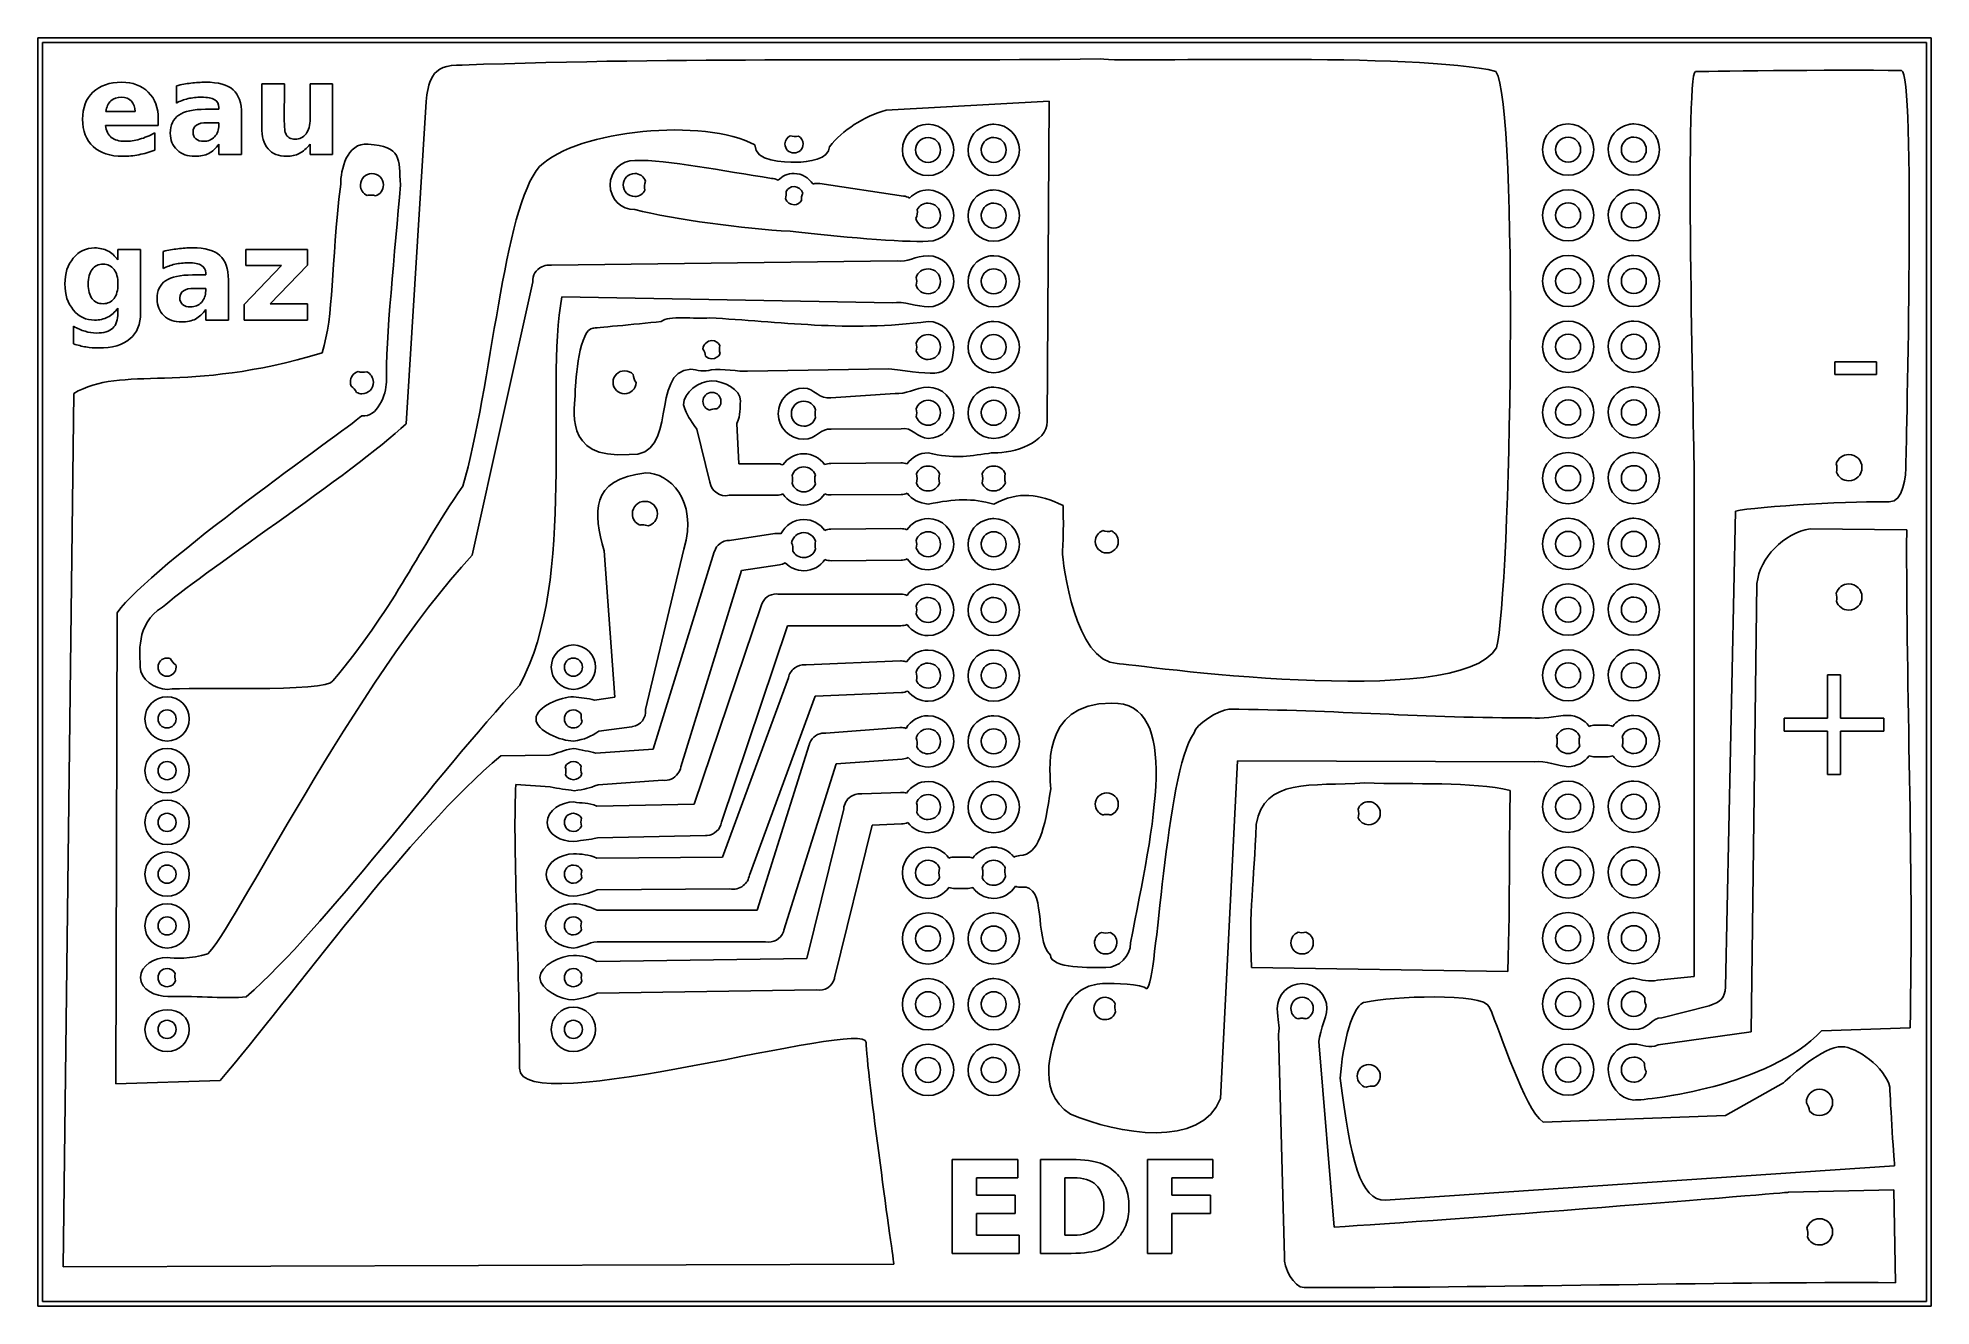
# Model space of a CAD drawing. Extents: x 0 to 58.6, y 0 to 39.2.
import ezdxf

# ---------------------------------------------------------------- set-up
doc = ezdxf.new("R2010")
doc.units = 0
doc.layers.get('0').update_dxf_attribs({"linetype": 'CONTINUOUS'})

msp = doc.modelspace()

# ---------------------------------------------------------------- linework, layer by layer
at = {"color": 7}
for p, q in [((0.010583, 39.224383), (0.010583, 0.010797)), ((58.583356, 39.224383), (0.010583, 39.224383)), ((0.151695, 39.083272), (58.442245, 39.083272)), ((0.151695, 0.151908), (0.151695, 39.083272)), ((58.442245, 39.083272), (58.442245, 0.151908)), ((58.583356, 39.153828), (58.583356, 39.224383)), ((58.583356, 0.010797), (58.583356, 39.153828)), ((13.138546, 38.384008), (13.138546, 38.384008)), ((51.294681, 38.182197), (51.294681, 38.182197)), ((2.604391, 37.854278), (2.604391, 37.854278)), ((4.29773, 37.743153), (4.29773, 37.210897)), ((5.199962, 37.854278), (5.199962, 37.854278)), ((6.935634, 37.801361), (6.935634, 36.468739)), ((7.637228, 37.801361), (6.935634, 37.801361)), ((7.637228, 37.583079), (7.637228, 37.801361)), ((9.129919, 37.801361), (8.432299, 37.801361)), ((8.432299, 37.801361), (8.432299, 36.724062)), ((9.129919, 35.619423), (9.129919, 37.801361)), ((3.019347, 36.948077), (2.113587, 36.948077)), ((2.600422, 37.390374), (2.600422, 37.390374)), ((5.610949, 37.016428), (5.199962, 37.016428)), ((5.610949, 37.070668), (5.610949, 37.016428)), ((12.020998, 37.2572), (11.401898, 27.287116)), ((26.250852, 36.991833), (31.300897, 37.268509)), ((31.300897, 37.268509), (31.238133, 27.364454)), ((2.105649, 36.517246), (3.73637, 36.517246)), ((3.73637, 36.517246), (3.73637, 36.716125)), ((5.248469, 36.601031), (5.610949, 36.601031)), ((5.248469, 36.601031), (5.248469, 36.601031)), ((5.610949, 36.601031), (5.610949, 36.521215)), ((6.314302, 35.619423), (6.314302, 36.864292)), ((27.550713, 36.553406), (27.550713, 36.553406)), ((29.58272, 36.553406), (29.58272, 36.553406)), ((47.353078, 36.563107), (47.353078, 36.563107)), ((49.385527, 36.563107), (49.385527, 36.563107)), ((3.633182, 35.751716), (3.633182, 36.289262)), ((5.610949, 35.942657), (5.610949, 35.619423)), ((8.432299, 35.93472), (8.432299, 35.619423)), ((10.228568, 35.937799), (10.228568, 35.937799)), ((23.284294, 36.197099), (23.284294, 36.197099)), ((27.550713, 36.146828), (27.550713, 36.146828)), ((29.58272, 36.146828), (29.58272, 36.146828)), ((47.353078, 36.15697), (47.353078, 36.15697)), ((49.385527, 36.15697), (49.385527, 36.15697)), ((5.610949, 35.619423), (6.314302, 35.619423)), ((8.432299, 35.619423), (9.129919, 35.619423)), ((18.474593, 35.438192), (18.474593, 35.438184)), ((10.346125, 35.032047), (10.346125, 35.032047)), ((18.474593, 35.032047), (18.474593, 35.032047)), ((23.404688, 34.625469), (23.404679, 34.625469)), ((26.793563, 34.334426), (24.200196, 34.720278)), ((27.550713, 34.11526), (27.550713, 34.11526)), ((29.58272, 34.521398), (29.58272, 34.521398)), ((29.58272, 34.11526), (29.58272, 34.11526)), ((47.353078, 34.530659), (47.353078, 34.530659)), ((47.353078, 34.124522), (47.353078, 34.124522)), ((49.385527, 34.530659), (49.385527, 34.530659)), ((49.385527, 34.124522), (49.385527, 34.124522)), ((1.767864, 32.729281), (1.767864, 32.729281)), ((2.027156, 32.226572), (2.027156, 32.226572)), ((3.18824, 32.680334), (2.487092, 32.680334)), ((2.487092, 32.680334), (2.487092, 32.3571)), ((3.18824, 30.718442), (3.18824, 32.680334)), ((3.889829, 32.622125), (3.889829, 32.090311)), ((4.792061, 32.733251), (4.792061, 32.733251)), ((6.44439, 32.680333), (6.44439, 32.181592)), ((8.347632, 32.680333), (6.44439, 32.680333)), ((8.347632, 32.193498), (8.347632, 32.680333)), ((26.595307, 32.332507), (15.897984, 32.192177)), ((27.550713, 32.489844), (27.550713, 32.489833)), ((29.58272, 32.489833), (29.58272, 32.489833)), ((47.353078, 32.499093), (47.353078, 32.499093)), ((49.385527, 32.499093), (49.385527, 32.499093)), ((5.203049, 31.895401), (4.792061, 31.895401)), ((5.203049, 31.950081), (5.203049, 31.895401)), ((5.906402, 30.498396), (5.906402, 31.743265)), ((7.54506, 32.181592), (6.395442, 30.985231)), ((6.44439, 32.181592), (7.54506, 32.181592)), ((7.198454, 30.997137), (8.347632, 32.193498)), ((15.318544, 31.684176), (13.44978, 23.229773)), ((27.550725, 32.082815), (27.550713, 32.082815)), ((29.58272, 32.082815), (29.58272, 32.082815)), ((47.353078, 32.092957), (47.353078, 32.092957)), ((49.385527, 32.092957), (49.385527, 32.092957)), ((4.840568, 31.480445), (5.203049, 31.480445)), ((4.840568, 31.480445), (4.840568, 31.480445)), ((5.203049, 31.480445), (5.203049, 31.400628)), ((16.223862, 31.216313), (26.447918, 31.033362)), ((2.487092, 30.868372), (2.487092, 30.718441)), ((5.203049, 30.82163), (5.203049, 30.498396)), ((5.203049, 30.498396), (5.906402, 30.498396)), ((6.395442, 30.985231), (6.395442, 30.498396)), ((6.395442, 30.498396), (8.347632, 30.498396)), ((8.347632, 30.997137), (7.198454, 30.997137)), ((8.347632, 30.498396), (8.347632, 30.997137)), ((47.353078, 30.467087), (47.353078, 30.467087)), ((49.385527, 30.467087), (49.385527, 30.467087)), ((1.113459, 30.307454), (1.113459, 29.763734)), ((27.550713, 30.457386), (27.550713, 30.457386)), ((27.550718, 30.051248), (27.550713, 30.051248)), ((29.58272, 30.457386), (29.58272, 30.457386)), ((29.58272, 30.051248), (29.58272, 30.051248)), ((47.353078, 30.060509), (47.353078, 30.060509)), ((49.385527, 30.060509), (49.385527, 30.060509)), ((20.86467, 29.863834), (20.86467, 29.863834)), ((9.917057, 28.910889), (9.917057, 28.910889)), ((18.161502, 28.931615), (18.161502, 28.931615)), ((21.961779, 28.922794), (26.33698, 28.990761)), ((55.60105, 29.206783), (55.60105, 28.812553)), ((56.89663, 29.206783), (55.60105, 29.206783)), ((55.60105, 28.812553), (56.89663, 28.812553)), ((56.89663, 28.812553), (56.89663, 29.206783)), ((1.119328, 28.230575), (0.795873, 1.227309)), ((20.86467, 28.263539), (20.86467, 28.263541)), ((26.533001, 28.232047), (24.54195, 28.098616)), ((27.550713, 28.425377), (27.550713, 28.425377)), ((29.58272, 28.425377), (29.58272, 28.425377)), ((47.353078, 28.435078), (47.353078, 28.435078)), ((49.385527, 28.435078), (49.385527, 28.435078)), ((23.70766, 27.990577), (23.707629, 27.990577)), ((27.550673, 28.019241), (27.550713, 28.019241)), ((29.58272, 28.019241), (29.58272, 28.019241)), ((47.353078, 28.028502), (47.353078, 28.028502)), ((49.385527, 28.028502), (49.385527, 28.028502)), ((20.394948, 27.127236), (20.803375, 25.485409)), ((21.694142, 26.057352), (21.636818, 27.304755)), ((24.549006, 27.123182), (26.716392, 27.139056)), ((47.353078, 26.403072), (47.353078, 26.403072)), ((49.385527, 26.403072), (49.385527, 26.403072)), ((18.821061, 25.779778), (18.821061, 25.779778)), ((22.869338, 26.059113), (21.694142, 26.057352)), ((23.707681, 25.959012), (23.707629, 25.959012)), ((26.709336, 26.082485), (24.54195, 26.066168)), ((27.55067, 25.986783), (27.550713, 25.986793)), ((29.582713, 25.986793), (29.58272, 25.986793)), ((47.353078, 25.996935), (47.353078, 25.996935)), ((49.385527, 25.996935), (49.385527, 25.996935)), ((56.035854, 26.3431), (56.03585, 26.3431)), ((27.908785, 25.744258), (27.908785, 25.743806)), ((29.224202, 25.457614), (29.224202, 25.458065)), ((29.939909, 25.747786), (29.939909, 25.747334)), ((51.250002, 25.672237), (51.251356, 10.204345)), ((18.789889, 24.894502), (18.789889, 24.894502)), ((21.396925, 25.080595), (22.871101, 25.083681)), ((24.549006, 25.091178), (26.716392, 25.107052)), ((26.709336, 24.050444), (24.54195, 24.034569)), ((29.58272, 24.361363), (29.58272, 24.361363)), ((47.353078, 24.370625), (47.353078, 24.370625)), ((49.385527, 24.370625), (49.385527, 24.370625)), ((52.223703, 9.874494), (52.530566, 24.594273)), ((57.827614, 24.009918), (54.836467, 24.046469)), ((22.806718, 23.897425), (21.409715, 23.685758)), ((23.70766, 23.926562), (23.707629, 23.926562)), ((27.550673, 23.955225), (27.550713, 23.955225)), ((29.58272, 23.955225), (29.58272, 23.955225)), ((32.95661, 23.988299), (32.95661, 23.988299)), ((47.353078, 23.964487), (47.353078, 23.964487)), ((49.385527, 23.964487), (49.385527, 23.964487)), ((17.525301, 23.36286), (17.864726, 18.837728)), ((18.813709, 18.454093), (19.996807, 23.41733)), ((20.937862, 23.336067), (19.049172, 17.229023)), ((20.9414, 23.346218), (20.940948, 23.344886)), ((21.779691, 22.755303), (22.952682, 22.933015)), ((24.549006, 23.058693), (26.716392, 23.07501)), ((19.900702, 16.682654), (21.779691, 22.755303)), ((27.550722, 22.329862), (27.550713, 22.329799)), ((29.58272, 22.329799), (29.58272, 22.329799)), ((47.353078, 22.339056), (47.353078, 22.339056)), ((49.385527, 22.339056), (49.385527, 22.339056)), ((53.194436, 22.352405), (53.016504, 8.490718)), ((56.035845, 22.343026), (56.03585, 22.343026)), ((22.39529, 21.693034), (20.315217, 15.526458)), ((26.712863, 22.024646), (22.937688, 22.024646)), ((27.550713, 21.922781), (27.550713, 21.922781)), ((29.58272, 21.922781), (29.58272, 21.922781)), ((47.353078, 21.932923), (47.353078, 21.932923)), ((49.385527, 21.932923), (49.385527, 21.932923)), ((2.417849, 6.87914), (2.460624, 21.450906)), ((21.158369, 14.974863), (23.207132, 21.049275)), ((23.207132, 21.049275), (26.712872, 21.049275)), ((4.008451, 20.047761), (4.008451, 20.047761)), ((16.578406, 20.454339), (16.578406, 20.454339)), ((16.578406, 20.047761), (16.578406, 20.047761)), ((26.693902, 19.957792), (23.775979, 19.837406)), ((27.550709, 20.297341), (27.550713, 20.297352)), ((29.58272, 20.297352), (29.58272, 20.297352)), ((47.353078, 20.307054), (47.353078, 20.307054)), ((49.385527, 20.307054), (49.385527, 20.307054)), ((23.232694, 19.441852), (21.187018, 13.888229)), ((23.428049, 19.743477), (23.423647, 19.740831)), ((27.550718, 19.891214), (27.550713, 19.891214)), ((29.58272, 19.891214), (29.58272, 19.891214)), ((47.353078, 19.900475), (47.353078, 19.900475)), ((49.385527, 19.900475), (49.385527, 19.900475)), ((55.379681, 19.53182), (55.379681, 18.192583)), ((55.783614, 19.53182), (55.379681, 19.53182)), ((55.783614, 18.192583), (55.783614, 19.53182)), ((4.008451, 18.854045), (4.008451, 18.854045)), ((17.864726, 18.837728), (17.236339, 18.751298)), ((22.023104, 13.338334), (24.062607, 18.872996)), ((24.062607, 18.872996), (26.734025, 18.983239)), ((4.008451, 18.447908), (4.008451, 18.447908)), ((16.578406, 18.447908), (16.578406, 18.447908)), ((27.550734, 18.265376), (27.550713, 18.265344)), ((29.58272, 18.265344), (29.58272, 18.265344)), ((33.232511, 18.656822), (33.232511, 18.656822)), ((47.353103, 18.275083), (47.353078, 18.275046)), ((55.379681, 18.192583), (54.040444, 18.192583)), ((54.040444, 18.192583), (54.040444, 17.784242)), ((57.122409, 18.192583), (55.783614, 18.192583)), ((57.122409, 17.784242), (57.122409, 18.192583)), ((17.369954, 17.784684), (18.388162, 17.925354)), ((18.388162, 17.925354), (18.390375, 17.925806)), ((26.67935, 17.897124), (24.385845, 17.72779)), ((27.550722, 17.859207), (27.550713, 17.859207)), ((29.58272, 17.859207), (29.58272, 17.859207)), ((47.35308, 17.868458), (47.353078, 17.868468)), ((47.711589, 17.625933), (47.711589, 17.625481)), ((48.547701, 17.96993), (48.190953, 17.96993)), ((49.385527, 17.868468), (49.385527, 17.868468)), ((54.040444, 17.784242), (55.379681, 17.784242)), ((55.379681, 17.784242), (55.379681, 16.445004)), ((55.783614, 16.445004), (55.783614, 17.784242)), ((55.783614, 17.784242), (57.122409, 17.784242)), ((4.008451, 17.254192), (4.008451, 17.254192)), ((15.839324, 17.043814), (14.32943, 17.020442)), ((19.049172, 17.229023), (17.273811, 17.105109)), ((23.873431, 17.365296), (22.264762, 12.2487)), ((23.893277, 17.424397), (23.893277, 17.423946)), ((48.190953, 16.994938), (48.547701, 16.994938)), ((4.008451, 16.847614), (4.008451, 16.847614)), ((16.578406, 16.847614), (16.578406, 16.847614)), ((23.092931, 11.630927), (24.709541, 16.773562)), ((24.709541, 16.773562), (26.75125, 16.924816)), ((36.601199, 6.434392), (37.126922, 16.872788)), ((37.126922, 16.872788), (46.315702, 16.83829)), ((55.379681, 16.445004), (55.783614, 16.445004)), ((14.800814, 16.139352), (15.854769, 16.068818)), ((17.342173, 16.132319), (19.341989, 16.272107)), ((26.694342, 15.895976), (25.50239, 15.84879)), ((27.550709, 15.826759), (27.550713, 15.826759)), ((27.550718, 16.233334), (27.550713, 16.233332)), ((29.58272, 16.233325), (29.58272, 16.233332)), ((29.58272, 15.826759), (29.58272, 15.826759)), ((33.080524, 15.882745), (33.080524, 15.882756)), ((41.067182, 16.187856), (41.067182, 16.187856)), ((47.353078, 16.24304), (47.353078, 16.24304)), ((47.353078, 15.836896), (47.353078, 15.836896)), ((49.385527, 16.243034), (49.385527, 16.24304)), ((49.385527, 15.836896), (49.385527, 15.836896)), ((4.008451, 15.654336), (4.008451, 15.654336)), ((4.008451, 15.247759), (4.008451, 15.247759)), ((16.578406, 15.247759), (16.578406, 15.247759)), ((20.315217, 15.526458), (17.30028, 15.46913)), ((24.942795, 15.387096), (23.803318, 10.756873)), ((41.184747, 15.60539), (41.184738, 15.60539)), ((24.660136, 10.15848), (25.823864, 14.885276)), ((25.823864, 14.885276), (26.732271, 14.920554)), ((17.319242, 14.494137), (20.664909, 14.557637)), ((20.717825, 14.560347), (20.718277, 14.560347)), ((47.353078, 14.210589), (47.353078, 14.210589)), ((49.385527, 14.210589), (49.385527, 14.210589)), ((4.008451, 14.054045), (4.008451, 14.054045)), ((4.008451, 13.647913), (4.008451, 13.647913)), ((16.578415, 13.647913), (16.578406, 13.647913)), ((21.187018, 13.888229), (17.306449, 13.860887)), ((27.550713, 13.795186), (27.550713, 13.795197)), ((27.908785, 13.552661), (27.908785, 13.55221)), ((28.744818, 13.896612), (28.388072, 13.896612)), ((28.936212, 13.862657), (28.935761, 13.862657)), ((29.582722, 13.795197), (29.58272, 13.795197)), ((47.353078, 13.804454), (47.353078, 13.804454)), ((49.385527, 13.804454), (49.385527, 13.804454)), ((17.313064, 12.885014), (21.413237, 12.914559)), ((28.388072, 12.921619), (28.744818, 12.921619)), ((4.008451, 12.454197), (4.008451, 12.454197)), ((4.008451, 12.047621), (4.008451, 12.047621)), ((16.578395, 12.047621), (16.578406, 12.047621)), ((22.264762, 12.2487), (17.310863, 12.254432)), ((27.550713, 12.169772), (27.550713, 12.169772)), ((27.550713, 11.762759), (27.550713, 11.762759)), ((29.58272, 12.169765), (29.58272, 12.169772)), ((29.58272, 11.762759), (29.58272, 11.762759)), ((47.353078, 12.179029), (47.353078, 12.179029)), ((47.353078, 11.772896), (47.353078, 11.772896)), ((49.385527, 12.179022), (49.385527, 12.179029)), ((49.385527, 11.772896), (49.385527, 11.772896)), ((17.309099, 11.279439), (22.521849, 11.272824)), ((23.087625, 11.61458), (23.092479, 11.629572)), ((23.092479, 11.629572), (23.092931, 11.630927)), ((32.912513, 11.565636), (32.912513, 11.565641)), ((39.235193, 11.571371), (39.235193, 11.571375)), ((23.803318, 10.756873), (17.303367, 10.666031)), ((4.008451, 10.447773), (4.008451, 10.447773)), ((16.578405, 10.447761), (16.578406, 10.447773)), ((16.836816, 10.05795), (16.836816, 10.057499)), ((27.550713, 10.137332), (27.550713, 10.137332)), ((29.58272, 10.137325), (29.58272, 10.137332)), ((37.560196, 10.477307), (45.484106, 10.352618)), ((39.121416, 9.982944), (39.121423, 9.98299)), ((47.353078, 10.147469), (47.353078, 10.147469)), ((51.251356, 10.204345), (50.117612, 10.092454)), ((17.316596, 9.690157), (24.100975, 9.785406)), ((27.550713, 9.731197), (27.550713, 9.731197)), ((29.58272, 9.731197), (29.58272, 9.731197)), ((33.025845, 9.559657), (33.025843, 9.559657)), ((39.121423, 9.559655), (39.121423, 9.559657)), ((41.09657, 9.411754), (41.09657, 9.411754)), ((47.353078, 9.740454), (47.353078, 9.740454)), ((49.385527, 9.740454), (49.385527, 9.740454)), ((4.008451, 8.847926), (4.008451, 8.847926)), ((4.018841, 9.171379), (4.018841, 9.171379)), ((16.578406, 9.254504), (16.578406, 9.254504)), ((16.578406, 8.847926), (16.578406, 8.847926)), ((50.25477, 8.928051), (51.718348, 9.300348)), ((38.393301, 8.405486), (38.580347, 1.533052)), ((53.016504, 8.490718), (50.134881, 8.086746)), ((55.191189, 8.523571), (57.930513, 8.615743)), ((27.550713, 8.105772), (27.550713, 8.105772)), ((27.550713, 7.699188), (27.550713, 7.699188)), ((29.58272, 8.105765), (29.58272, 8.105772)), ((29.58272, 7.699188), (29.58272, 7.699188)), ((40.117695, 2.456698), (39.647925, 8.060409)), ((47.353078, 8.115029), (47.353078, 8.115029)), ((47.353078, 7.708896), (47.353078, 7.708896)), ((49.385527, 7.708878), (49.385527, 7.708896)), ((41.184738, 7.477372), (41.184738, 7.477378)), ((49.71846, 7.517073), (49.71846, 7.516621)), ((5.646494, 6.985258), (2.417849, 6.87914)), ((54.019794, 6.915727), (52.223509, 5.908965)), ((55.129166, 6.7145), (55.129209, 6.714493)), ((52.223509, 5.908965), (46.577939, 5.695905)), ((28.300368, 4.547107), (28.300368, 1.638005)), ((30.324879, 4.547107), (28.300368, 4.547107)), ((30.324879, 3.980015), (30.324879, 4.547107)), ((31.028231, 4.547107), (31.028231, 1.638005)), ((31.819339, 4.547107), (31.028231, 4.547107)), ((34.340386, 4.547107), (34.340386, 1.638005)), ((36.364895, 4.547107), (34.340386, 4.547107)), ((36.364895, 3.980015), (36.364895, 4.547107)), ((41.694824, 3.284495), (57.450995, 4.349016)), ((29.050465, 3.438499), (29.050465, 3.980015)), ((29.050465, 3.980015), (30.324879, 3.980015)), ((31.778328, 3.980015), (32.047323, 3.980015)), ((31.778328, 2.205095), (31.778328, 3.980015)), ((35.090481, 3.438499), (35.090481, 3.980015)), ((35.090481, 3.980015), (36.364895, 3.980015)), ((57.426076, 3.60795), (54.169982, 3.529438)), ((57.482334, 0.734345), (57.426076, 3.60795)), ((30.248591, 3.438499), (29.050465, 3.438499)), ((30.248591, 2.871408), (30.248591, 3.438499)), ((36.288607, 3.438499), (35.090481, 3.438499)), ((36.288607, 2.871408), (36.288607, 3.438499)), ((29.050465, 2.205095), (29.050465, 2.871408)), ((29.050465, 2.871408), (30.248591, 2.871408)), ((35.090481, 1.638005), (35.090481, 2.871408)), ((35.090481, 2.871408), (36.288607, 2.871408)), ((55.129197, 2.71398), (55.129209, 2.71398)), ((30.367653, 2.205095), (29.050465, 2.205095)), ((30.367653, 1.638005), (30.367653, 2.205095)), ((32.047323, 2.205095), (31.778328, 2.205095)), ((0.795873, 1.227309), (26.493803, 1.310653)), ((28.300368, 1.638005), (30.367653, 1.638005)), ((31.028231, 1.638005), (31.819339, 1.638005)), ((34.340386, 1.638005), (35.090481, 1.638005)), ((0.010583, 0.010797), (58.583356, 0.010797)), ((58.442245, 0.151908), (0.151695, 0.151908))]:
    msp.add_line(p, q, dxfattribs=at)
for points in [[(45.120417, 38.189099), (42.738449, 38.784878), (33.669325, 38.453451), (32.891577, 38.573397)], [(13.138546, 38.384008), (12.124719, 38.435212), (12.088639, 37.787749), (12.020998, 37.2572)], [(32.891577, 38.573397), (26.111682, 38.488426), (20.166965, 38.638834), (13.138546, 38.384008)], [(45.132135, 20.363785), (45.589416, 22.066988), (45.827641, 37.087935), (45.120417, 38.189099)], [(51.294681, 38.182197), (50.940136, 38.153383), (51.273909, 25.937465), (51.250002, 25.672237)], [(57.667016, 38.210997), (55.595331, 38.25449), (51.294681, 38.182197), (51.294681, 38.182197)], [(57.803779, 26.098602), (57.803779, 26.545092), (58.113509, 38.210995), (57.667016, 38.210997)], [(1.715829, 37.548242), (1.501503, 37.344308), (1.394359, 37.064098), (1.394359, 36.708188)], [(2.604391, 37.854278), (2.227697, 37.854278), (1.931453, 37.752176), (1.715829, 37.548242)], [(3.426806, 37.544274), (3.221574, 37.750806), (2.947312, 37.854278), (2.604391, 37.854278)], [(3.73637, 36.716125), (3.73637, 37.061644), (3.633339, 37.337742), (3.426806, 37.544274)], [(4.747523, 37.824733), (4.596845, 37.806548), (4.447108, 37.779523), (4.29773, 37.743153)], [(5.199962, 37.854278), (5.049284, 37.854278), (4.8982, 37.844217), (4.747523, 37.824733)], [(6.051041, 37.620121), (5.876982, 37.775994), (5.593541, 37.854278), (5.199962, 37.854278)], [(6.314302, 36.864292), (6.314302, 37.213708), (6.226398, 37.465547), (6.051041, 37.620121)], [(7.635467, 37.137255), (7.636754, 37.316509), (7.637228, 37.464875), (7.637228, 37.583079)], [(2.113587, 36.948077), (2.13437, 37.090961), (2.187024, 37.199941), (2.271456, 37.27528)], [(2.271456, 37.27528), (2.355887, 37.351917), (2.465332, 37.390374), (2.600422, 37.390374)], [(2.600422, 37.390374), (2.72512, 37.390374), (2.825851, 37.349616), (2.902489, 37.267783)], [(2.902489, 37.267783), (2.980425, 37.187249), (3.019347, 37.080569), (3.019347, 36.948077)], [(4.29773, 37.210897), (4.40814, 37.270649), (4.527646, 37.315519), (4.656241, 37.345394)], [(5.199962, 37.016428), (4.823268, 37.016428), (4.546265, 36.956455), (4.369608, 36.836952)], [(4.656241, 37.345394), (4.784837, 37.37527), (4.923583, 37.390374), (5.072961, 37.390374)], [(5.072961, 37.390374), (5.257411, 37.390374), (5.393392, 37.364279), (5.480421, 37.312321)], [(5.480421, 37.312321), (5.56745, 37.261663), (5.610949, 37.181078), (5.610949, 37.070668)], [(7.633254, 36.780507), (7.633254, 36.840258), (7.634157, 36.9593), (7.635467, 37.137255)], [(24.502281, 35.857577), (24.906429, 36.379589), (25.556938, 36.781513), (26.250852, 36.991833)], [(1.394359, 36.708188), (1.394359, 36.345782), (1.50378, 36.064177), (1.722002, 35.862841)], [(2.282921, 36.149033), (2.181603, 36.230866), (2.122536, 36.353579), (2.105649, 36.517246)], [(4.369608, 36.836952), (4.194251, 36.717449), (4.106788, 36.52972), (4.106788, 36.273828)], [(4.810141, 36.309106), (4.810141, 36.405228), (4.846321, 36.478028), (4.919061, 36.527388)], [(4.919061, 36.527388), (4.993101, 36.576748), (5.102987, 36.601031), (5.248469, 36.601031)], [(5.610949, 36.521215), (5.610949, 36.37963), (5.566079, 36.261495), (5.476452, 36.166672)], [(6.935634, 36.468739), (6.935634, 36.173879), (7.001556, 35.949064), (7.13275, 35.79449)], [(7.646925, 36.400388), (7.637831, 36.478324), (7.633254, 36.60515), (7.633254, 36.780507)], [(7.693668, 36.232818), (7.671587, 36.267889), (7.656018, 36.32375), (7.646925, 36.400388)], [(8.432299, 36.724062), (8.432299, 36.525324), (8.390636, 36.370103), (8.307503, 36.258394)], [(15.534324, 35.24789), (16.714732, 36.40265), (20.637512, 36.75138), (22.18952, 35.916355)], [(27.550713, 36.553406), (27.115446, 36.553406), (26.758283, 36.196244), (26.758283, 35.760976)], [(28.343144, 35.760976), (28.343144, 36.196244), (27.98598, 36.553406), (27.550713, 36.553406)], [(29.423528, 36.537088), (29.063529, 36.462839), (28.789849, 36.141834), (28.789849, 35.760975)], [(29.58272, 36.553406), (29.528312, 36.553406), (29.474958, 36.547696), (29.423528, 36.537088)], [(30.375151, 35.760975), (30.375151, 36.196243), (30.01799, 36.553405), (29.58272, 36.553406)], [(47.353078, 36.563107), (46.917811, 36.563107), (46.560649, 36.205945), (46.560649, 35.770677)], [(48.145949, 35.770677), (48.145949, 36.205945), (47.788347, 36.563107), (47.353078, 36.563107)], [(49.226335, 36.54679), (48.866334, 36.472435), (48.593096, 36.151536), (48.593096, 35.770676)], [(49.385527, 36.563107), (49.331117, 36.563107), (49.277763, 36.557413), (49.226335, 36.54679)], [(50.177515, 35.770676), (50.177515, 36.205945), (49.820794, 36.563106), (49.385527, 36.563107)], [(1.722002, 35.862841), (1.941524, 35.662804), (2.248759, 35.562538), (2.643637, 35.562538)], [(2.707579, 36.026442), (2.525726, 36.026442), (2.384238, 36.067199), (2.282921, 36.149033)], [(3.157813, 36.090824), (3.004537, 36.047959), (2.854359, 36.026442), (2.707579, 36.026442)], [(3.13841, 35.611486), (3.303376, 35.642661), (3.468217, 35.689366), (3.633182, 35.751716)], [(3.633182, 36.289262), (3.470814, 36.200934), (3.312387, 36.134988), (3.157813, 36.090824)], [(4.106788, 36.273828), (4.106788, 36.063399), (4.176847, 35.892145), (4.317133, 35.759653)], [(4.317133, 35.759653), (4.458717, 35.62846), (4.642334, 35.562538), (4.86835, 35.562538)], [(4.897895, 36.100526), (4.839442, 36.151184), (4.810141, 36.220778), (4.810141, 36.309106)], [(5.145281, 36.026442), (5.040067, 36.026442), (4.957646, 36.051166), (4.897895, 36.100526)], [(5.476452, 36.166672), (5.386825, 36.073148), (5.276474, 36.026442), (5.145281, 36.026442)], [(5.295212, 35.652496), (5.412117, 35.713547), (5.517425, 35.810165), (5.610949, 35.942657)], [(7.13275, 35.79449), (7.265242, 35.639916), (7.457107, 35.562538), (7.709102, 35.562538)], [(7.804793, 36.127866), (7.75933, 36.152546), (7.722245, 36.187355), (7.693668, 36.232818)], [(7.964426, 36.090824), (7.904674, 36.090824), (7.851555, 36.103186), (7.804793, 36.127866)], [(8.307503, 36.258394), (8.224371, 36.146685), (8.109907, 36.090824), (7.964426, 36.090824)], [(8.097159, 35.652496), (8.215363, 35.713547), (8.327085, 35.807423), (8.432299, 35.93472)], [(10.228568, 35.937799), (9.561453, 35.997273), (9.378839, 35.124004), (9.378839, 34.70557)], [(11.226115, 34.676149), (11.172056, 35.498085), (11.284064, 35.855473), (10.228568, 35.937799)], [(22.18952, 35.916355), (22.18952, 35.392729), (23.086778, 35.376704), (23.463458, 35.376704)], [(23.124662, 35.945743), (23.124662, 36.058985), (23.189745, 36.15262), (23.284294, 36.197099)], [(23.404679, 35.665725), (23.247634, 35.665725), (23.124662, 35.788698), (23.124662, 35.945743)], [(23.284294, 36.197099), (23.367886, 36.169716), (23.457326, 36.16545), (23.543144, 36.184751)], [(23.684696, 35.945743), (23.684696, 35.788698), (23.561724, 35.665725), (23.404679, 35.665725)], [(23.463458, 35.376704), (23.840138, 35.376704), (24.502281, 35.480896), (24.502281, 35.857577)], [(23.543144, 36.184751), (23.626651, 36.136818), (23.684696, 36.050844), (23.684696, 35.945743)], [(26.758283, 35.760976), (26.758283, 35.325708), (27.115446, 34.968546), (27.550713, 34.968546)], [(27.16442, 35.760976), (27.16442, 35.976609), (27.335081, 36.146828), (27.550713, 36.146828)], [(27.550713, 35.374683), (27.335081, 35.374683), (27.16442, 35.545343), (27.16442, 35.760976)], [(27.550713, 36.146828), (27.766345, 36.146828), (27.936567, 35.976609), (27.936567, 35.760976)], [(27.550713, 34.968546), (27.98598, 34.968546), (28.343144, 35.325708), (28.343144, 35.760976)], [(27.936567, 35.760976), (27.936564, 35.545343), (27.766345, 35.374683), (27.550713, 35.374683)], [(28.789849, 35.760975), (28.789849, 35.325707), (29.147455, 34.968545), (29.58272, 34.968545)], [(29.196869, 35.760976), (29.196869, 35.78793), (29.199285, 35.814178), (29.204365, 35.83947)], [(29.58272, 35.374683), (29.367088, 35.374683), (29.196871, 35.545343), (29.196869, 35.760976)], [(29.204365, 35.83947), (29.239896, 36.016508), (29.394042, 36.146828), (29.58272, 36.146828)], [(29.58272, 36.146828), (29.798354, 36.146828), (29.968573, 35.976609), (29.968573, 35.760976)], [(29.968573, 35.760976), (29.968573, 35.545343), (29.798354, 35.374683), (29.58272, 35.374683)], [(29.58272, 34.968545), (30.01799, 34.968545), (30.375151, 35.325707), (30.375151, 35.760975)], [(46.560649, 35.770677), (46.560649, 35.33541), (46.917811, 34.977807), (47.353078, 34.977807)], [(46.967227, 35.770677), (46.967227, 35.98631), (47.137446, 36.15697), (47.353078, 36.15697)], [(47.353078, 35.384825), (47.137446, 35.384825), (46.967227, 35.555044), (46.967227, 35.770677)], [(47.353078, 36.15697), (47.56871, 36.15697), (47.739812, 35.98631), (47.739812, 35.770677)], [(47.353078, 34.977807), (47.788347, 34.977807), (48.145949, 35.33541), (48.145949, 35.770677)], [(47.739812, 35.770677), (47.739812, 35.555044), (47.56871, 35.384825), (47.353078, 35.384825)], [(48.593096, 35.770676), (48.593096, 35.335409), (48.950258, 34.977806), (49.385527, 34.977806)], [(48.999234, 35.770677), (48.999234, 35.797631), (49.001627, 35.823864), (49.006729, 35.84917)], [(49.385527, 35.384825), (49.169895, 35.384825), (48.999234, 35.555044), (48.999234, 35.770677)], [(49.006729, 35.84917), (49.042364, 36.026314), (49.196848, 36.15697), (49.385527, 36.15697)], [(49.385527, 36.15697), (49.601157, 36.15697), (49.771378, 35.98631), (49.771378, 35.770677)], [(49.771378, 35.770677), (49.771378, 35.555044), (49.601157, 35.384825), (49.385527, 35.384825)], [(49.385527, 34.977806), (49.820794, 34.977806), (50.177515, 35.335409), (50.177515, 35.770676)], [(2.643637, 35.562538), (2.808603, 35.562538), (2.973444, 35.579013), (3.13841, 35.611486)], [(4.86835, 35.562538), (5.035913, 35.562538), (5.178307, 35.592745), (5.295212, 35.652496)], [(7.709102, 35.562538), (7.850687, 35.562538), (7.980254, 35.592745), (8.097159, 35.652496)], [(13.154366, 25.3667), (14.061095, 28.403552), (14.399409, 33.973821), (15.534324, 35.24789)], [(18.474593, 35.438184), (18.056159, 35.438184), (17.71259, 35.094615), (17.71259, 34.676181)], [(22.7075, 34.881232), (21.209282, 35.105799), (19.499021, 35.455973), (18.474593, 35.438192)], [(9.378839, 34.70557), (9.066516, 32.115966), (9.18098, 30.672854), (8.801246, 29.487255)], [(9.9907, 34.676181), (9.9907, 34.87498), (10.147326, 35.032047), (10.346125, 35.032047)], [(10.199721, 34.352507), (10.075848, 34.407619), (9.9907, 34.530019), (9.9907, 34.676181)], [(10.346125, 35.032047), (10.544924, 35.032047), (10.702432, 34.87498), (10.702432, 34.676181)], [(10.702432, 34.676181), (10.702432, 34.516804), (10.60066, 34.386379), (10.458132, 34.340159)], [(10.795467, 28.57616), (10.753305, 29.842458), (11.069215, 32.664184), (11.226115, 34.676149)], [(17.71259, 34.676181), (17.71259, 34.257747), (18.056159, 33.914619), (18.474593, 33.914619)], [(18.119169, 34.676181), (18.119169, 34.87498), (18.275795, 35.032047), (18.474593, 35.032047)], [(18.474594, 34.320756), (18.275795, 34.320756), (18.119169, 34.477382), (18.119169, 34.676181)], [(18.474593, 35.032047), (18.631711, 35.032047), (18.761332, 34.933114), (18.809292, 34.793921)], [(18.809292, 34.793921), (18.77576, 34.70459), (18.769167, 34.607384), (18.790331, 34.514344)], [(22.912111, 34.820819), (22.849201, 34.855807), (22.779327, 34.876439), (22.7075, 34.881232)], [(23.404679, 35.032045), (23.211986, 35.032045), (23.037227, 34.950387), (22.912111, 34.820819)], [(23.15642, 34.470687), (23.201928, 34.562338), (23.29356, 34.625469), (23.404688, 34.625469)], [(23.985, 34.706607), (23.863267, 34.900744), (23.648863, 35.032045), (23.404679, 35.032045)], [(23.404679, 34.625469), (23.533569, 34.625469), (23.638066, 34.542226), (23.671908, 34.425708)], [(24.103181, 34.72645), (24.063121, 34.724712), (24.023427, 34.718054), (23.985, 34.706607)], [(24.200196, 34.720278), (24.168145, 34.725561), (24.135644, 34.727629), (24.103181, 34.72645)], [(10.323194, 34.364412), (10.281698, 34.365722), (10.240204, 34.361714), (10.199721, 34.352507)], [(10.458132, 34.340159), (10.414519, 34.354557), (10.369091, 34.362721), (10.323194, 34.364412)], [(18.790331, 34.514344), (18.732019, 34.399184), (18.614408, 34.320756), (18.474594, 34.320756)], [(23.140976, 34.252846), (23.162516, 34.32336), (23.167794, 34.39784), (23.15642, 34.470687)], [(23.404679, 34.065432), (23.280501, 34.065432), (23.178598, 34.143025), (23.140976, 34.252846)], [(23.63663, 34.195961), (23.587289, 34.118794), (23.504983, 34.065432), (23.404679, 34.065432)], [(23.671908, 34.425708), (23.641805, 34.353088), (23.629703, 34.274267), (23.63663, 34.195961)], [(26.977448, 34.271807), (26.920972, 34.304799), (26.858436, 34.326094), (26.793563, 34.334426)], [(27.550713, 34.521399), (27.325472, 34.521399), (27.122244, 34.424479), (26.977448, 34.271807)], [(27.215132, 33.919027), (27.280982, 34.036283), (27.40489, 34.11526), (27.550713, 34.11526)], [(28.343144, 33.728969), (28.343144, 34.164237), (27.98598, 34.521399), (27.550713, 34.521399)], [(27.550713, 34.11526), (27.766345, 34.11526), (27.936567, 33.9446), (27.936567, 33.728967)], [(29.423528, 34.505081), (29.063529, 34.430725), (28.789849, 34.109827), (28.789849, 33.728967)], [(29.204365, 33.807461), (29.239896, 33.984604), (29.394042, 34.11526), (29.58272, 34.11526)], [(29.58272, 34.521398), (29.528312, 34.521398), (29.474958, 34.515704), (29.423528, 34.505081)], [(30.375151, 33.728967), (30.375151, 34.164235), (30.01799, 34.521397), (29.58272, 34.521398)], [(29.58272, 34.11526), (29.798354, 34.11526), (29.968573, 33.9446), (29.968573, 33.728967)], [(47.353078, 34.530659), (46.917811, 34.530659), (46.560645, 34.173939), (46.560649, 33.738671)], [(46.967227, 33.73867), (46.967227, 33.954303), (47.137446, 34.124522), (47.353078, 34.124522)], [(48.145949, 33.738671), (48.145949, 34.173939), (47.788347, 34.530659), (47.353078, 34.530659)], [(47.353078, 34.124522), (47.56871, 34.124522), (47.739812, 33.954303), (47.739812, 33.73867)], [(49.226335, 34.514785), (48.866334, 34.440535), (48.593096, 34.119531), (48.593096, 33.738671)], [(49.006729, 33.817163), (49.042364, 33.994201), (49.196848, 34.124522), (49.385527, 34.124522)], [(49.385527, 34.530659), (49.331117, 34.530659), (49.277763, 34.525392), (49.226335, 34.514785)], [(50.177515, 33.738671), (50.177515, 34.173939), (49.820794, 34.53066), (49.385527, 34.530659)], [(49.385527, 34.124522), (49.601161, 34.124522), (49.771378, 33.954303), (49.771378, 33.73867)], [(18.474593, 33.914619), (19.714383, 33.608323), (21.847227, 33.320574), (23.27999, 33.243671)], [(27.174122, 33.643859), (27.214215, 33.729655), (27.228466, 33.825268), (27.215132, 33.919027)], [(27.550713, 33.343115), (27.36446, 33.343115), (27.212296, 33.470297), (27.174122, 33.643859)], [(27.550713, 32.936539), (27.98598, 32.936539), (28.343144, 33.293701), (28.343144, 33.728969)], [(27.936567, 33.728967), (27.936564, 33.513334), (27.766345, 33.343115), (27.550713, 33.343115)], [(28.789849, 33.728967), (28.789849, 33.2937), (29.147455, 32.936538), (29.58272, 32.936538)], [(29.196869, 33.728967), (29.196869, 33.755921), (29.199285, 33.782154), (29.204365, 33.807461)], [(29.58272, 33.343115), (29.367088, 33.343115), (29.196871, 33.513334), (29.196869, 33.728967)], [(29.58272, 32.936538), (30.01799, 32.936538), (30.375151, 33.2937), (30.375151, 33.728967)], [(29.968573, 33.728967), (29.968573, 33.513334), (29.798354, 33.343115), (29.58272, 33.343115)], [(46.560649, 33.738671), (46.560649, 33.303403), (46.917811, 32.946241), (47.353078, 32.946241)], [(47.353078, 33.352377), (47.137446, 33.352377), (46.967227, 33.523037), (46.967227, 33.73867)], [(47.353078, 32.946241), (47.788347, 32.946241), (48.145949, 33.303403), (48.145949, 33.738671)], [(47.739812, 33.73867), (47.739812, 33.523037), (47.56871, 33.352377), (47.353078, 33.352377)], [(48.593096, 33.738671), (48.593096, 33.303403), (48.950258, 32.946241), (49.385527, 32.946241)], [(48.999234, 33.73867), (48.999234, 33.765624), (49.001627, 33.791872), (49.006729, 33.817163)], [(49.385527, 33.352377), (49.169895, 33.352377), (48.999234, 33.523037), (48.999234, 33.73867)], [(49.385527, 32.946241), (49.820794, 32.946241), (50.177515, 33.303403), (50.177515, 33.738671)], [(49.771378, 33.73867), (49.771378, 33.523037), (49.601157, 33.352377), (49.385527, 33.352377)], [(23.27999, 33.243671), (24.694335, 33.09163), (26.788153, 32.888754), (27.550713, 32.936539)], [(1.107726, 32.415749), (0.933668, 32.207918), (0.846229, 31.940975), (0.846229, 31.614941)], [(1.767864, 32.729281), (1.50158, 32.729281), (1.281784, 32.624879), (1.107726, 32.415749)], [(1.690252, 32.066939), (1.770787, 32.173453), (1.882973, 32.226572), (2.027156, 32.226572)], [(2.169591, 32.639764), (2.053985, 32.699515), (1.91984, 32.729282), (1.767864, 32.729281)], [(2.027156, 32.226572), (2.172638, 32.226572), (2.28573, 32.173453), (2.366265, 32.066939)], [(2.487092, 32.3571), (2.39097, 32.485696), (2.285196, 32.580013), (2.169591, 32.639764)], [(4.340063, 32.703705), (4.189386, 32.685521), (4.039207, 32.658496), (3.889829, 32.622125)], [(3.889829, 32.090311), (4.000239, 32.150062), (4.119745, 32.194932), (4.248341, 32.224808)], [(4.248341, 32.224808), (4.376936, 32.254684), (4.516123, 32.269346), (4.665502, 32.269346)], [(4.792061, 32.733251), (4.641384, 32.733251), (4.49074, 32.72319), (4.340063, 32.703705)], [(4.665502, 32.269346), (4.849952, 32.269346), (4.985491, 32.243252), (5.07252, 32.191294)], [(5.643581, 32.499535), (5.469523, 32.655408), (5.185641, 32.733251), (4.792061, 32.733251)], [(5.906402, 31.743265), (5.906402, 32.09268), (5.818939, 32.34496), (5.643581, 32.499535)], [(27.550713, 32.489833), (27.155486, 32.482784), (26.904975, 32.27508), (26.595307, 32.332507)], [(28.343144, 31.696973), (28.343144, 32.132241), (27.98598, 32.489844), (27.550713, 32.489844)], [(29.423528, 32.473516), (29.063529, 32.39916), (28.789849, 32.077821), (28.789849, 31.696961)], [(29.58272, 32.489833), (29.528312, 32.489833), (29.474958, 32.484139), (29.423528, 32.473516)], [(30.375151, 31.696961), (30.375151, 32.132229), (30.01799, 32.489832), (29.58272, 32.489833)], [(47.353078, 32.499093), (46.917811, 32.499093), (46.560649, 32.14149), (46.560649, 31.706222)], [(48.145949, 31.706222), (48.145949, 32.14149), (47.788347, 32.499093), (47.353078, 32.499093)], [(49.226335, 32.482776), (48.866334, 32.408421), (48.593096, 32.087081), (48.593096, 31.706222)], [(49.385527, 32.499093), (49.331117, 32.499093), (49.277763, 32.493399), (49.226335, 32.482776)], [(50.177515, 31.706222), (50.177515, 32.141489), (49.820794, 32.499092), (49.385527, 32.499093)], [(1.569425, 31.614941), (1.569425, 31.809783), (1.609718, 31.960426), (1.690252, 32.066939)], [(2.366265, 32.066939), (2.446799, 31.960426), (2.487092, 31.809783), (2.487092, 31.614941)], [(3.962149, 31.715924), (3.786791, 31.596422), (3.698887, 31.408693), (3.698887, 31.152801)], [(4.792061, 31.895401), (4.415368, 31.8954), (4.138805, 31.835427), (3.962149, 31.715924)], [(5.07252, 32.191294), (5.15955, 32.140635), (5.203049, 32.060491), (5.203049, 31.950081)], [(15.60209, 32.147198), (15.422464, 32.064593), (15.310476, 31.881721), (15.318544, 31.684176)], [(15.804497, 32.198792), (15.734094, 32.196412), (15.665042, 32.178811), (15.60209, 32.147198)], [(15.897984, 32.192177), (15.867106, 32.197379), (15.835799, 32.199593), (15.804497, 32.198792)], [(27.184706, 31.577018), (27.204891, 31.655838), (27.205049, 31.738455), (27.185158, 31.817349)], [(27.185158, 31.817349), (27.235265, 31.97224), (27.377575, 32.082815), (27.550725, 32.082815)], [(27.550713, 32.082815), (27.766345, 32.082815), (27.936567, 31.912596), (27.936567, 31.696963)], [(27.550713, 30.904544), (27.98598, 30.904544), (28.343144, 31.261705), (28.343144, 31.696973)], [(27.936567, 31.696963), (27.936564, 31.48133), (27.766345, 31.311111), (27.550713, 31.311111)], [(28.789849, 31.696961), (28.789849, 31.261694), (29.147455, 30.904532), (29.58272, 30.904532)], [(29.196869, 31.696963), (29.196869, 31.723917), (29.199285, 31.750165), (29.204365, 31.775456)], [(29.58272, 31.311111), (29.367088, 31.311111), (29.196871, 31.48133), (29.196869, 31.696963)], [(29.204365, 31.775456), (29.239896, 31.952494), (29.394042, 32.082815), (29.58272, 32.082815)], [(29.58272, 32.082815), (29.798354, 32.082815), (29.968573, 31.912596), (29.968573, 31.696963)], [(29.968573, 31.696963), (29.968573, 31.48133), (29.798354, 31.311111), (29.58272, 31.311111)], [(29.58272, 30.904532), (30.01799, 30.904532), (30.375151, 31.261694), (30.375151, 31.696961)], [(46.560649, 31.706222), (46.560649, 31.270954), (46.917811, 30.914234), (47.353078, 30.914234)], [(46.967227, 31.706223), (46.967227, 31.921856), (47.137446, 32.092957), (47.353078, 32.092957)], [(47.353078, 31.320371), (47.137446, 31.320371), (46.967227, 31.49059), (46.967227, 31.706223)], [(47.353078, 32.092957), (47.56871, 32.092957), (47.739812, 31.921856), (47.739812, 31.706223)], [(47.739812, 31.706223), (47.739812, 31.49059), (47.56871, 31.320371), (47.353078, 31.320371)], [(47.353078, 30.914234), (47.788347, 30.914234), (48.145949, 31.270954), (48.145949, 31.706222)], [(48.593096, 31.706222), (48.593096, 31.270953), (48.950258, 30.914233), (49.385527, 30.914233)], [(48.999234, 31.706223), (48.999234, 31.733177), (49.001627, 31.75941), (49.006729, 31.784716)], [(49.385527, 31.320371), (49.169895, 31.320371), (48.999234, 31.49059), (48.999234, 31.706223)], [(49.006729, 31.784716), (49.042364, 31.96186), (49.196848, 32.092957), (49.385527, 32.092957)], [(49.385527, 32.092957), (49.601157, 32.092957), (49.771378, 31.921856), (49.771378, 31.706223)], [(49.771378, 31.706223), (49.771378, 31.49059), (49.601157, 31.320371), (49.385527, 31.320371)], [(49.385527, 30.914233), (49.820794, 30.914233), (50.177515, 31.270953), (50.177515, 31.706222)], [(0.846229, 31.614941), (0.846229, 31.290205), (0.933668, 31.022357), (1.107726, 30.811928)], [(1.686283, 31.158975), (1.608347, 31.26289), (1.569425, 31.414904), (1.569425, 31.614941)], [(2.027156, 31.005075), (1.877778, 31.005075), (1.76422, 31.056358), (1.686283, 31.158975)], [(2.366265, 31.164707), (2.28573, 31.058194), (2.172638, 31.005075), (2.027156, 31.005075)], [(2.487092, 31.614941), (2.487092, 31.421399), (2.446799, 31.27122), (2.366265, 31.164707)], [(3.698887, 31.152801), (3.698887, 30.942372), (3.768946, 30.771118), (3.909232, 30.638625)], [(4.40224, 31.188079), (4.40224, 31.284201), (4.438861, 31.357001), (4.511602, 31.406361)], [(4.489994, 30.979499), (4.431542, 31.030157), (4.40224, 31.099751), (4.40224, 31.188079)], [(4.511602, 31.406361), (4.585641, 31.455721), (4.695087, 31.480445), (4.840568, 31.480445)], [(5.068552, 31.045645), (4.978925, 30.952121), (4.868574, 30.905415), (4.73738, 30.905415)], [(5.203049, 31.400628), (5.203049, 31.259044), (5.158179, 31.140468), (5.068552, 31.045645)], [(14.921713, 19.213919), (16.694201, 22.476543), (15.692723, 28.358829), (16.223862, 31.216313)], [(26.447918, 31.033362), (26.776614, 31.096972), (27.243106, 30.910443), (27.550713, 30.904544)], [(27.550713, 31.311111), (27.377367, 31.311111), (27.234657, 31.421851), (27.184706, 31.577018)], [(1.107726, 30.811928), (1.281784, 30.602798), (1.50158, 30.498396), (1.767864, 30.498396)], [(1.767864, 30.498396), (1.91984, 30.498396), (2.053985, 30.528162), (2.169591, 30.587913)], [(2.169591, 30.587913), (2.285196, 30.647665), (2.39097, 30.741076), (2.487092, 30.868372)], [(2.487092, 30.718441), (2.487092, 30.505415), (2.433532, 30.348823), (2.327018, 30.248804)], [(2.855305, 29.91587), (3.077424, 30.10032), (3.18824, 30.367727), (3.18824, 30.718442)], [(3.909232, 30.638625), (4.050817, 30.507433), (4.234874, 30.441951), (4.46089, 30.441951)], [(4.46089, 30.441951), (4.628454, 30.441951), (4.770407, 30.471718), (4.887311, 30.531469)], [(4.73738, 30.905415), (4.632166, 30.905415), (4.549746, 30.930139), (4.489994, 30.979499)], [(4.887311, 30.531469), (5.004216, 30.592519), (5.109525, 30.689137), (5.203049, 30.82163)], [(20.793719, 30.56595), (20.34213, 30.525324), (19.514129, 30.6584), (19.297747, 30.455804)], [(27.550713, 30.457386), (25.106329, 30.115775), (22.890613, 30.466719), (20.793719, 30.56595)], [(47.353078, 30.467087), (46.917811, 30.467087), (46.560649, 30.109925), (46.560649, 29.674658)], [(48.145949, 29.674658), (48.145949, 30.109925), (47.788347, 30.467087), (47.353078, 30.467087)], [(49.385527, 30.467087), (49.331117, 30.467087), (49.277763, 30.461833), (49.226335, 30.451213)], [(50.177515, 29.674658), (50.177515, 30.109926), (49.820794, 30.467088), (49.385527, 30.467087)], [(1.47197, 30.151349), (1.355065, 30.185122), (1.235559, 30.237311), (1.113459, 30.307454)], [(1.824308, 30.098873), (1.706104, 30.098873), (1.588875, 30.116279), (1.47197, 30.151349)], [(2.327018, 30.248804), (2.220505, 30.148786), (2.052922, 30.098873), (1.824308, 30.098873)], [(1.892659, 29.637174), (2.313517, 29.637174), (2.634484, 29.730121), (2.855305, 29.91587)], [(17.19166, 30.248815), (16.773226, 30.248815), (16.635382, 28.671345), (16.635382, 28.252911)], [(19.297747, 30.455804), (18.487515, 30.371261), (17.19166, 30.248815), (17.19166, 30.248815)], [(27.183828, 29.781372), (27.232609, 29.938576), (27.375936, 30.051248), (27.550718, 30.051248)], [(28.343144, 29.665396), (28.343144, 30.100664), (27.98598, 30.457384), (27.550713, 30.457386)], [(27.550713, 30.051248), (27.766345, 30.051248), (27.936567, 29.881029), (27.936567, 29.665396)], [(29.423528, 30.441069), (29.063529, 30.366818), (28.789849, 30.046255), (28.789849, 29.665396)], [(29.204365, 29.743889), (29.239896, 29.920927), (29.394042, 30.051248), (29.58272, 30.051248)], [(29.58272, 30.457386), (29.528312, 30.457386), (29.474958, 30.451678), (29.423528, 30.441069)], [(30.375151, 29.665396), (30.375151, 30.100664), (30.01799, 30.457384), (29.58272, 30.457386)], [(29.58272, 30.051248), (29.798354, 30.051248), (29.968573, 29.881029), (29.968573, 29.665396)], [(46.967227, 29.674657), (46.967227, 29.89029), (47.137446, 30.060509), (47.353078, 30.060509)], [(47.353078, 30.060509), (47.56871, 30.060509), (47.739812, 29.89029), (47.739812, 29.674657)], [(49.226335, 30.451213), (48.866334, 30.376857), (48.593096, 30.055517), (48.593096, 29.674658)], [(49.006729, 29.753151), (49.042364, 29.930189), (49.196848, 30.060509), (49.385527, 30.060509)], [(49.385527, 30.060509), (49.601157, 30.060509), (49.771378, 29.89029), (49.771378, 29.674657)], [(1.113459, 29.763734), (1.242054, 29.720869), (1.369809, 29.689267), (1.497106, 29.668483)], [(8.801246, 29.487255), (4.556063, 28.191278), (2.625723, 29.120438), (1.119328, 28.230575)], [(1.497106, 29.668483), (1.624402, 29.6477), (1.75627, 29.637174), (1.892659, 29.637174)], [(20.586858, 29.606305), (20.598203, 29.752185), (20.715385, 29.863834), (20.86467, 29.863834)], [(20.670202, 29.382291), (20.661431, 29.462719), (20.632789, 29.539702), (20.586858, 29.606305)], [(20.864671, 29.303797), (20.788037, 29.303797), (20.720279, 29.334056), (20.670202, 29.382291)], [(20.86467, 29.863834), (20.975014, 29.863834), (21.065751, 29.800957), (21.111616, 29.710375)], [(21.115144, 29.461666), (21.070305, 29.368106), (20.977194, 29.303797), (20.864671, 29.303797)], [(21.111616, 29.710375), (21.091277, 29.62856), (21.092492, 29.542871), (21.115144, 29.461666)], [(26.33698, 28.990761), (27.816493, 28.812163), (28.311883, 28.648351), (28.343144, 29.665396)], [(27.186469, 29.539277), (27.205954, 29.618916), (27.205028, 29.702178), (27.183828, 29.781372)], [(27.550713, 29.278662), (27.379546, 29.278662), (27.238125, 29.387049), (27.186469, 29.539277)], [(27.936567, 29.665396), (27.936564, 29.449763), (27.766345, 29.278662), (27.550713, 29.278662)], [(28.789849, 29.665396), (28.789849, 29.230128), (29.147455, 28.872525), (29.58272, 28.872525)], [(29.196869, 29.665396), (29.196869, 29.69235), (29.199285, 29.718598), (29.204365, 29.743889)], [(29.58272, 29.278662), (29.367088, 29.278662), (29.196871, 29.449763), (29.196869, 29.665396)], [(29.58272, 28.872525), (30.01799, 28.872525), (30.375151, 29.230128), (30.375151, 29.665396)], [(29.968573, 29.665396), (29.968573, 29.449763), (29.798354, 29.278662), (29.58272, 29.278662)], [(46.560649, 29.674658), (46.560649, 29.23939), (46.917811, 28.881787), (47.353078, 28.881787)], [(47.353078, 29.288805), (47.137446, 29.288806), (46.967227, 29.459024), (46.967227, 29.674657)], [(47.353078, 28.881787), (47.788347, 28.881787), (48.145949, 29.23939), (48.145949, 29.674658)], [(47.739812, 29.674657), (47.739812, 29.459024), (47.56871, 29.288806), (47.353078, 29.288805)], [(48.593096, 29.674658), (48.593096, 29.239391), (48.950258, 28.881787), (49.385527, 28.881787)], [(48.999234, 29.674657), (48.999234, 29.701611), (49.001627, 29.72786), (49.006729, 29.753151)], [(49.385527, 29.288805), (49.169895, 29.288806), (48.999234, 29.459024), (48.999234, 29.674657)], [(49.385527, 28.881787), (49.820794, 28.881787), (50.177515, 29.239391), (50.177515, 29.674658)], [(49.771378, 29.674657), (49.771378, 29.459024), (49.601157, 29.288806), (49.385527, 29.288805)], [(9.67805, 28.576191), (9.67805, 28.733639), (9.777398, 28.863178), (9.917057, 28.910889)], [(9.917057, 28.910889), (10.003295, 28.881571), (10.09602, 28.876989), (10.184728, 28.897661)], [(10.184728, 28.897661), (10.306132, 28.841577), (10.38934, 28.720563), (10.38934, 28.576191)], [(17.806077, 28.576191), (17.806077, 28.77499), (17.962703, 28.931615), (18.161502, 28.931615)], [(18.161502, 28.931615), (18.267196, 28.931615), (18.360082, 28.886573), (18.424763, 28.815198)], [(18.308447, 26.344291), (19.863007, 26.248521), (18.917375, 28.920714), (20.214535, 28.985058)], [(18.424763, 28.815198), (18.432137, 28.726378), (18.463706, 28.641275), (18.516045, 28.569135)], [(20.214535, 28.985058), (20.39257, 28.950452), (20.633976, 28.891508), (20.843889, 28.959123)], [(20.843889, 28.959123), (21.173984, 29.010528), (21.699148, 28.89439), (21.961779, 28.922794)], [(9.699216, 28.458892), (9.686638, 28.495631), (9.67805, 28.534759), (9.67805, 28.576191)], [(9.867227, 28.262658), (9.82988, 28.341982), (9.77184, 28.409771), (9.699216, 28.458892)], [(10.033915, 28.220325), (9.97307, 28.220325), (9.916905, 28.236581), (9.867227, 28.262658)], [(10.38934, 28.576191), (10.38934, 28.377391), (10.232715, 28.220325), (10.033915, 28.220325)], [(10.037379, 27.541432), (10.519857, 27.463514), (10.784581, 28.221774), (10.795467, 28.57616)], [(16.635382, 28.252911), (16.635382, 27.834476), (16.214833, 26.167956), (18.308447, 26.344291)], [(18.161502, 28.220325), (17.962703, 28.220325), (17.806077, 28.377391), (17.806077, 28.576191)], [(18.516045, 28.569135), (18.512276, 28.3738), (18.35787, 28.220325), (18.161502, 28.220325)], [(20.85428, 28.617727), (20.477599, 28.617727), (19.981093, 28.256299), (19.981093, 27.879619)], [(20.584652, 27.98352), (20.584652, 28.140566), (20.707625, 28.263539), (20.86467, 28.263539)], [(21.748247, 27.993915), (21.748247, 28.370596), (21.23096, 28.617727), (20.85428, 28.617727)], [(20.86467, 28.263541), (21.021716, 28.263541), (21.144689, 28.140569), (21.144689, 27.983523)], [(23.707629, 28.396714), (23.272359, 28.396714), (22.915198, 28.039993), (22.915198, 27.604725)], [(24.54195, 28.098616), (24.215768, 28.030856), (24.012651, 28.390911), (23.707629, 28.396714)], [(27.550713, 28.425377), (27.152765, 28.419698), (26.843713, 28.177158), (26.533001, 28.232047)], [(28.343144, 27.632947), (28.343144, 28.068215), (27.98598, 28.425377), (27.550713, 28.425377)], [(29.423528, 28.409502), (29.063529, 28.335146), (28.789849, 28.013807), (28.789849, 27.632947)], [(29.58272, 28.425377), (29.528312, 28.425377), (29.474958, 28.420123), (29.423528, 28.409502)], [(30.375151, 27.632947), (30.375151, 28.068215), (30.01799, 28.425377), (29.58272, 28.425377)], [(47.353078, 28.435078), (46.917811, 28.435078), (46.560649, 28.077917), (46.560649, 27.642648)], [(48.145949, 27.642648), (48.145949, 28.077917), (47.788347, 28.435078), (47.353078, 28.435078)], [(49.226335, 28.418761), (48.866334, 28.344511), (48.593096, 28.023507), (48.593096, 27.642648)], [(49.385527, 28.435078), (49.331117, 28.435078), (49.277763, 28.429368), (49.226335, 28.418761)], [(50.177515, 27.642648), (50.177515, 28.077916), (49.820794, 28.435077), (49.385527, 28.435078)], [(2.460624, 21.450906), (3.592887, 22.968231), (9.411492, 27.01636), (10.037379, 27.541432)], [(19.981093, 27.879619), (20.108789, 27.507363), (20.176975, 27.45693), (20.394948, 27.127236)], [(20.790587, 27.714526), (20.670809, 27.746355), (20.584652, 27.852349), (20.584652, 27.98352)], [(20.994758, 27.75686), (20.924445, 27.757627), (20.854796, 27.743191), (20.790587, 27.714526)], [(21.019452, 27.755099), (21.011236, 27.755889), (21.003002, 27.756476), (20.994758, 27.75686)], [(21.144689, 27.983523), (21.144689, 27.885549), (21.093588, 27.804965), (21.019452, 27.755099)], [(21.636818, 27.304755), (21.76158, 27.569828), (21.72743, 27.780261), (21.748247, 27.993915)], [(22.915198, 27.604725), (22.915198, 27.169457), (23.272359, 26.812296), (23.707629, 26.812296)], [(23.321807, 27.604725), (23.321807, 27.820358), (23.492026, 27.990577), (23.70766, 27.990577)], [(23.70766, 27.218433), (23.492026, 27.218433), (23.321807, 27.389092), (23.321807, 27.604725)], [(23.707629, 27.990577), (23.879819, 27.990577), (24.021589, 27.881289), (24.072313, 27.727757)], [(24.072313, 27.727757), (24.052625, 27.64865), (24.053077, 27.565872), (24.073668, 27.486985)], [(27.184223, 27.750247), (27.233411, 27.906888), (27.376385, 28.019241), (27.550673, 28.019241)], [(27.186029, 27.509475), (27.205559, 27.588619), (27.204949, 27.671398), (27.184223, 27.750247)], [(27.550713, 28.019241), (27.766345, 28.019241), (27.936567, 27.848581), (27.936567, 27.632948)], [(27.936567, 27.632948), (27.936564, 27.417315), (27.766345, 27.247096), (27.550713, 27.247096)], [(27.550713, 26.840076), (27.98598, 26.840076), (28.343144, 27.197679), (28.343144, 27.632947)], [(28.789849, 27.632947), (28.789849, 27.19768), (29.147455, 26.840077), (29.58272, 26.840077)], [(29.196869, 27.632948), (29.196869, 27.659902), (29.199285, 27.686135), (29.204365, 27.711441)], [(29.58272, 27.247096), (29.367088, 27.247096), (29.196871, 27.417315), (29.196869, 27.632948)], [(29.204365, 27.711441), (29.239896, 27.888585), (29.394042, 28.019241), (29.58272, 28.019241)], [(29.58272, 28.019241), (29.798354, 28.019241), (29.968573, 27.848581), (29.968573, 27.632948)], [(29.968573, 27.632948), (29.968573, 27.417315), (29.798354, 27.247096), (29.58272, 27.247096)], [(29.58272, 26.840077), (30.01799, 26.840077), (30.375151, 27.19768), (30.375151, 27.632947)], [(46.560649, 27.642648), (46.560649, 27.207381), (46.917811, 26.850219), (47.353078, 26.850219)], [(46.967227, 27.64265), (46.967227, 27.858283), (47.137446, 28.028502), (47.353078, 28.028502)], [(47.353078, 27.256357), (47.137446, 27.256357), (46.967227, 27.427018), (46.967227, 27.64265)], [(47.353078, 28.028502), (47.56871, 28.028502), (47.739812, 27.858283), (47.739812, 27.64265)], [(47.739812, 27.64265), (47.739812, 27.427018), (47.56871, 27.256357), (47.353078, 27.256357)], [(47.353078, 26.850219), (47.788347, 26.850219), (48.145949, 27.207381), (48.145949, 27.642648)], [(48.593096, 27.642648), (48.593096, 27.20738), (48.950258, 26.850218), (49.385527, 26.850218)], [(48.999234, 27.64265), (48.999234, 27.669604), (49.001627, 27.695853), (49.006729, 27.721144)], [(49.385527, 27.256357), (49.169895, 27.256357), (48.999234, 27.427018), (48.999234, 27.64265)], [(49.006729, 27.721144), (49.042364, 27.898182), (49.196848, 28.028502), (49.385527, 28.028502)], [(49.385527, 28.028502), (49.601157, 28.028502), (49.771378, 27.858283), (49.771378, 27.64265)], [(49.771378, 27.64265), (49.771378, 27.427018), (49.601157, 27.256357), (49.385527, 27.256357)], [(49.385527, 26.850218), (49.820794, 26.850218), (50.177515, 27.20738), (50.177515, 27.642648)], [(11.401898, 27.287116), (9.807375, 25.802396), (4.840292, 22.506083), (3.862982, 21.618036)], [(23.707629, 26.812296), (24.105577, 26.817974), (24.238296, 27.17807), (24.549006, 27.123182)], [(24.073668, 27.486985), (24.024477, 27.330586), (23.881776, 27.218433), (23.70766, 27.218433)], [(26.716392, 27.139056), (27.042608, 27.206584), (27.245492, 26.845897), (27.550713, 26.840076)], [(27.550713, 27.247096), (27.378702, 27.247096), (27.237032, 27.356194), (27.186029, 27.509475)], [(31.238133, 27.364454), (31.235153, 26.702758), (30.212613, 26.383609), (29.58272, 26.393372)], [(23.707629, 26.365149), (23.438835, 26.365148), (23.20032, 26.228384), (23.05675, 26.02163)], [(24.350567, 26.031331), (24.206279, 26.232311), (23.971941, 26.365148), (23.707629, 26.365149)], [(27.550713, 26.393372), (27.281913, 26.393372), (27.043403, 26.256456), (26.899837, 26.049853)], [(29.423528, 26.377055), (28.741144, 26.284296), (28.354467, 26.202252), (27.550713, 26.393372)], [(29.58272, 26.393372), (29.528312, 26.393372), (29.474958, 26.387664), (29.423528, 26.377055)], [(47.353078, 26.403072), (46.917811, 26.403072), (46.560649, 26.04591), (46.560649, 25.610642)], [(48.145949, 25.610642), (48.145949, 26.04591), (47.788347, 26.403072), (47.353078, 26.403072)], [(49.226335, 26.386755), (48.866334, 26.3124), (48.593096, 25.991501), (48.593096, 25.610641)], [(49.385527, 26.403072), (49.331117, 26.403072), (49.277763, 26.397378), (49.226335, 26.386755)], [(50.177515, 25.610641), (50.177515, 26.04591), (49.820794, 26.403071), (49.385527, 26.403072)], [(18.821061, 25.779778), (17.065951, 25.555186), (17.202951, 24.549848), (17.525301, 23.36286)], [(19.996807, 23.41733), (20.445551, 24.962605), (19.521664, 25.766846), (18.821061, 25.779778)], [(23.05675, 26.02163), (22.997361, 26.046359), (22.933669, 26.059098), (22.869338, 26.059113)], [(23.342554, 25.692664), (23.392453, 25.847816), (23.534443, 25.959012), (23.707681, 25.959012)], [(23.707629, 25.959012), (23.871612, 25.959012), (24.008691, 25.859946), (24.065257, 25.717799)], [(24.54195, 26.066168), (24.476463, 26.067523), (24.411376, 26.055676), (24.350567, 26.031331)], [(26.899837, 26.049853), (26.83915, 26.073329), (26.774378, 26.084425), (26.709336, 26.082485)], [(27.190836, 25.740279), (27.246134, 25.885272), (27.384543, 25.986783), (27.55067, 25.986783)], [(27.550713, 25.986793), (27.715353, 25.986793), (27.852645, 25.887168), (27.908785, 25.744258)], [(29.224202, 25.743816), (29.280215, 25.886999), (29.417879, 25.986793), (29.582713, 25.986793)], [(29.58272, 25.986793), (29.746078, 25.986793), (29.882942, 25.888904), (29.939909, 25.747786)], [(46.967227, 25.610642), (46.967227, 25.826275), (47.137446, 25.996935), (47.353078, 25.996935)], [(47.353078, 25.996935), (47.56871, 25.996935), (47.739812, 25.826275), (47.739812, 25.610642)], [(49.006729, 25.689136), (49.042364, 25.866279), (49.196848, 25.996935), (49.385527, 25.996935)], [(49.385527, 25.996935), (49.601157, 25.996935), (49.771378, 25.826275), (49.771378, 25.610642)], [(55.647357, 26.051616), (55.696452, 26.220923), (55.849271, 26.3431), (56.035854, 26.3431)], [(55.656614, 25.791442), (55.67716, 25.877404), (55.673954, 25.967332), (55.647357, 26.051616)], [(56.03585, 25.530385), (55.860614, 25.530385), (55.714546, 25.638165), (55.656614, 25.791442)], [(56.03585, 26.3431), (56.262705, 26.3431), (56.442427, 26.163819), (56.442427, 25.936963)], [(56.442427, 25.936963), (56.442427, 25.710108), (56.262705, 25.530385), (56.03585, 25.530385)], [(57.284958, 24.873998), (57.731451, 24.873998), (57.803779, 25.652112), (57.803779, 26.098602)], [(9.13796, 19.345637), (11.013237, 21.567835), (11.638682, 23.136272), (13.154366, 25.3667)], [(20.803375, 25.485409), (20.844464, 25.202666), (21.118696, 25.015634), (21.396925, 25.080595)], [(23.342554, 25.451451), (23.362738, 25.530588), (23.362738, 25.613527), (23.342554, 25.692664)], [(23.707681, 25.186426), (23.53468, 25.186426), (23.39264, 25.296772), (23.342554, 25.451451)], [(24.067515, 25.433371), (24.012495, 25.288115), (23.873993, 25.186426), (23.707681, 25.186426)], [(24.065257, 25.717799), (24.037717, 25.624877), (24.038484, 25.525856), (24.067515, 25.433371)], [(27.192642, 25.455409), (27.220417, 25.548425), (27.219803, 25.647614), (27.190836, 25.740279)], [(27.550713, 25.214638), (27.386861, 25.214638), (27.249448, 25.313448), (27.192642, 25.455409)], [(27.908785, 25.457173), (27.852548, 25.31432), (27.715204, 25.214638), (27.550713, 25.214638)], [(27.908785, 25.743806), (27.880075, 25.650418), (27.880075, 25.550561), (27.908785, 25.457173)], [(29.224202, 25.458065), (29.252731, 25.551179), (29.252731, 25.650702), (29.224202, 25.743816)], [(29.582713, 25.214637), (29.418028, 25.214637), (29.280312, 25.314487), (29.224202, 25.457614)], [(29.661208, 25.222575), (29.635916, 25.217484), (29.609667, 25.214637), (29.582713, 25.214637)], [(29.58272, 24.808513), (30.377953, 25.2261), (30.972541, 25.112621), (31.730599, 24.770531)], [(29.943431, 25.465552), (29.898013, 25.342005), (29.793184, 25.24914), (29.661208, 25.222575)], [(29.939909, 25.747334), (29.913332, 25.655106), (29.91456, 25.557086), (29.943431, 25.465552)], [(46.560649, 25.610642), (46.560649, 25.175375), (46.917811, 24.817772), (47.353078, 24.817772)], [(47.353078, 25.22479), (47.137446, 25.22479), (46.967227, 25.39501), (46.967227, 25.610642)], [(47.353078, 24.817772), (47.788347, 24.817772), (48.145949, 25.175375), (48.145949, 25.610642)], [(47.739812, 25.610642), (47.739812, 25.39501), (47.56871, 25.22479), (47.353078, 25.22479)], [(48.593096, 25.610641), (48.593096, 25.175374), (48.950258, 24.817771), (49.385527, 24.817771)], [(48.999234, 25.610642), (48.999234, 25.637596), (49.001627, 25.663829), (49.006729, 25.689136)], [(49.385527, 25.22479), (49.169895, 25.22479), (48.999234, 25.39501), (48.999234, 25.610642)], [(49.771378, 25.610642), (49.771378, 25.39501), (49.601157, 25.22479), (49.385527, 25.22479)], [(49.385527, 24.817771), (49.820794, 24.817771), (50.177515, 25.175374), (50.177515, 25.610641)], [(18.404037, 24.508208), (18.404037, 24.723841), (18.574256, 24.894501), (18.789889, 24.894502)], [(18.789889, 24.894502), (19.005522, 24.894502), (19.176182, 24.723842), (19.176182, 24.508209)], [(22.871101, 25.083681), (22.935461, 25.083836), (22.999158, 25.096725), (23.058515, 25.121605)], [(23.058515, 25.121605), (23.202237, 24.916159), (23.439722, 24.780291), (23.707629, 24.780291)], [(23.707629, 24.780291), (23.97642, 24.780291), (24.214937, 24.916776), (24.358505, 25.123369)], [(24.358505, 25.123369), (24.419224, 25.100043), (24.483995, 25.089098), (24.549006, 25.091178)], [(26.716392, 25.107052), (26.781937, 25.105969), (26.847027, 25.118125), (26.907773, 25.142771)], [(26.907773, 25.142771), (27.052043, 24.941614), (27.288882, 24.845663), (27.550713, 24.808513)], [(27.550713, 24.808513), (28.393398, 24.969612), (28.910018, 25.000849), (29.58272, 24.808513)], [(31.730599, 24.770531), (31.730599, 24.770531), (31.751912, 23.735838), (31.709353, 23.361476)], [(52.530566, 24.594273), (53.151118, 24.7352), (56.43385, 24.925503), (57.284958, 24.873998)], [(18.629375, 24.157634), (18.495873, 24.217843), (18.404037, 24.350337), (18.404037, 24.508208)], [(18.707868, 24.167336), (18.681484, 24.16623), (18.655233, 24.162987), (18.629375, 24.157634)], [(18.893959, 24.137791), (18.834439, 24.159641), (18.771229, 24.169677), (18.707868, 24.167336)], [(19.176182, 24.508209), (19.176182, 24.329008), (19.057574, 24.18263), (18.893959, 24.137791)], [(23.707629, 24.333108), (23.397933, 24.333108), (23.130471, 24.150657), (23.000305, 23.889489)], [(24.353653, 23.995323), (24.209638, 24.198629), (23.973749, 24.333108), (23.707629, 24.333108)], [(24.54195, 24.034569), (24.477201, 24.034118), (24.413193, 24.020772), (24.353653, 23.995323)], [(26.89675, 24.013843), (26.837301, 24.03827), (26.773608, 24.050708), (26.709336, 24.050444)], [(27.550713, 24.36133), (27.28012, 24.36133), (27.039989, 24.222928), (26.89675, 24.013843)], [(28.343144, 23.5689), (28.343144, 24.004168), (27.98598, 24.36133), (27.550713, 24.36133)], [(29.423528, 24.345046), (29.063529, 24.270691), (28.789849, 23.949792), (28.789849, 23.568933)], [(29.58272, 24.361363), (29.528312, 24.361363), (29.474958, 24.355669), (29.423528, 24.345046)], [(30.375151, 23.568933), (30.375151, 24.004201), (30.01799, 24.361362), (29.58272, 24.361363)], [(47.353078, 24.370625), (46.917811, 24.370625), (46.560645, 24.013904), (46.560649, 23.578636)], [(48.145949, 23.578636), (48.145949, 24.013904), (47.788347, 24.370625), (47.353078, 24.370625)], [(49.226335, 24.35475), (48.866334, 24.2805), (48.593096, 23.959496), (48.593096, 23.578636)], [(49.385527, 24.370625), (49.331117, 24.370625), (49.277763, 24.365357), (49.226335, 24.35475)], [(50.177515, 23.578636), (50.177515, 24.013905), (49.820794, 24.370625), (49.385527, 24.370625)], [(54.836467, 24.046469), (54.029453, 23.908981), (53.277949, 23.156146), (53.194436, 22.352405)], [(21.39869, 23.686209), (21.189021, 23.682967), (21.004893, 23.546068), (20.9414, 23.346218)], [(21.409715, 23.685758), (21.406041, 23.685946), (21.402368, 23.686096), (21.39869, 23.686209)], [(22.889181, 23.90404), (22.861555, 23.904175), (22.83397, 23.901963), (22.806718, 23.897425)], [(23.000305, 23.889489), (22.963946, 23.898592), (22.926658, 23.903476), (22.889181, 23.90404)], [(23.329303, 23.615675), (23.363524, 23.794455), (23.517767, 23.926562), (23.70766, 23.926562)], [(23.36855, 23.358147), (23.379049, 23.44596), (23.365502, 23.534979), (23.329303, 23.615675)], [(23.707629, 23.926562), (23.879819, 23.926562), (24.021589, 23.817274), (24.072313, 23.663742)], [(24.072313, 23.663742), (24.052557, 23.584494), (24.053009, 23.501555), (24.073668, 23.422529)], [(27.184223, 23.686231), (27.233411, 23.842873), (27.376385, 23.955225), (27.550673, 23.955225)], [(27.186029, 23.44546), (27.205559, 23.524604), (27.204949, 23.607382), (27.184223, 23.686231)], [(27.550713, 23.18308), (27.378702, 23.18308), (27.237032, 23.292179), (27.186029, 23.44546)], [(27.550713, 23.955225), (27.766345, 23.955225), (27.936567, 23.784565), (27.936567, 23.568932)], [(27.936567, 23.568932), (27.936564, 23.3533), (27.766345, 23.18308), (27.550713, 23.18308)], [(27.550713, 22.776471), (27.98598, 22.776471), (28.343144, 23.133633), (28.343144, 23.5689)], [(28.789849, 23.568933), (28.789849, 23.133665), (29.147455, 22.776503), (29.58272, 22.776503)], [(29.196869, 23.568932), (29.196869, 23.595886), (29.199285, 23.622119), (29.204365, 23.647426)], [(29.58272, 23.18308), (29.367088, 23.18308), (29.196871, 23.3533), (29.196869, 23.568932)], [(29.204365, 23.647426), (29.239896, 23.824569), (29.394042, 23.955225), (29.58272, 23.955225)], [(29.58272, 23.955225), (29.798354, 23.955225), (29.968573, 23.784565), (29.968573, 23.568932)], [(29.58272, 22.776503), (30.01799, 22.776503), (30.375151, 23.133665), (30.375151, 23.568933)], [(29.968573, 23.568932), (29.968573, 23.3533), (29.798354, 23.18308), (29.58272, 23.18308)], [(32.725099, 23.655364), (32.725099, 23.810204), (32.820628, 23.938678), (32.95661, 23.988299)], [(33.080524, 23.299939), (32.881726, 23.299939), (32.725099, 23.456565), (32.725099, 23.655364)], [(32.95661, 23.988299), (33.044679, 23.95922), (33.139217, 23.955855), (33.229131, 23.978598)], [(33.435949, 23.655364), (33.435949, 23.456565), (33.279324, 23.299939), (33.080524, 23.299939)], [(33.229131, 23.978598), (33.351838, 23.92302), (33.435949, 23.80068), (33.435949, 23.655364)], [(46.560649, 23.578636), (46.560649, 23.143368), (46.917811, 22.786206), (47.353078, 22.786206)], [(46.967227, 23.578635), (46.967227, 23.794268), (47.137446, 23.964487), (47.353078, 23.964487)], [(47.353078, 23.192342), (47.137446, 23.192342), (46.967227, 23.363002), (46.967227, 23.578635)], [(47.353078, 23.964487), (47.56871, 23.964487), (47.739812, 23.794268), (47.739812, 23.578635)], [(47.353078, 22.786206), (47.788347, 22.786206), (48.145949, 23.143368), (48.145949, 23.578636)], [(47.739812, 23.578635), (47.739812, 23.363002), (47.56871, 23.192342), (47.353078, 23.192342)], [(48.593096, 23.578636), (48.593096, 23.143368), (48.950258, 22.786207), (49.385527, 22.786207)], [(48.999234, 23.578635), (48.999234, 23.605589), (49.001627, 23.631837), (49.006729, 23.657128)], [(49.385527, 23.192342), (49.169895, 23.192342), (48.999234, 23.363002), (48.999234, 23.578635)], [(49.006729, 23.657128), (49.042364, 23.834166), (49.196848, 23.964487), (49.385527, 23.964487)], [(49.385527, 23.964487), (49.601161, 23.964487), (49.771378, 23.794268), (49.771378, 23.578635)], [(49.385527, 22.786207), (49.820794, 22.786207), (50.177515, 23.143368), (50.177515, 23.578636)], [(49.771378, 23.578635), (49.771378, 23.363002), (49.601157, 23.192342), (49.385527, 23.192342)], [(57.930513, 8.615743), (58.04937, 13.774721), (57.804779, 18.922817), (57.827614, 24.009918)], [(13.44978, 23.229773), (9.867677, 19.378205), (5.963451, 11.484755), (5.26667, 10.905726)], [(20.940948, 23.344886), (20.939887, 23.341956), (20.938871, 23.339016), (20.937862, 23.336067)], [(22.952682, 22.933015), (23.016922, 22.942177), (23.078686, 22.964064), (23.134361, 22.997397)], [(23.134361, 22.997397), (23.27916, 22.844726), (23.482385, 22.747806), (23.707629, 22.747806)], [(23.70766, 23.154858), (23.558771, 23.154858), (23.433053, 23.236925), (23.36855, 23.358147)], [(23.707629, 22.747806), (23.978217, 22.747806), (24.218351, 22.886213), (24.361592, 23.095293)], [(24.073668, 23.422529), (24.024357, 23.266479), (23.881627, 23.154858), (23.70766, 23.154858)], [(24.361592, 23.095293), (24.421041, 23.070866), (24.484733, 23.058428), (24.549006, 23.058693)], [(26.716392, 23.07501), (26.781138, 23.075461), (26.845149, 23.088807), (26.904686, 23.114256)], [(26.904686, 23.114256), (27.048702, 22.91111), (27.28459, 22.776471), (27.550713, 22.776471)], [(31.709353, 23.361476), (31.709353, 22.943042), (32.103702, 19.938101), (33.403812, 19.879323)], [(27.550713, 22.329799), (27.282143, 22.329799), (27.043886, 22.193189), (26.900277, 21.986722)], [(28.343153, 21.536992), (28.343153, 21.972259), (27.98599, 22.329862), (27.550722, 22.329862)], [(29.423528, 22.313482), (29.063529, 22.239127), (28.789849, 21.917787), (28.789849, 21.536928)], [(29.58272, 22.329799), (29.528312, 22.329799), (29.474958, 22.324105), (29.423528, 22.313482)], [(30.375151, 21.536928), (30.375151, 21.972196), (30.01799, 22.329799), (29.58272, 22.329799)], [(47.353078, 22.339056), (46.917811, 22.339056), (46.560649, 21.981453), (46.560649, 21.546186)], [(48.145949, 21.546186), (48.145949, 21.981453), (47.788347, 22.339056), (47.353078, 22.339056)], [(49.226335, 22.322739), (48.866334, 22.248384), (48.593096, 21.927044), (48.593096, 21.546185)], [(49.385527, 22.339056), (49.331117, 22.339056), (49.277763, 22.333362), (49.226335, 22.322739)], [(50.177515, 21.546185), (50.177515, 21.981452), (49.820794, 22.339055), (49.385527, 22.339056)], [(55.647788, 22.053747), (55.697624, 22.221837), (55.850117, 22.343026), (56.035845, 22.343026)], [(56.03585, 22.343026), (56.262705, 22.343026), (56.442427, 22.163303), (56.442427, 21.936448)], [(22.864486, 22.031261), (22.650897, 22.033429), (22.460753, 21.896355), (22.39529, 21.693034)], [(22.937688, 22.024646), (22.913489, 22.028689), (22.889019, 22.0309), (22.864486, 22.031261)], [(26.900277, 21.986722), (26.84092, 22.011603), (26.777223, 22.024492), (26.712863, 22.024646)], [(27.185146, 21.658197), (27.23549, 21.812664), (27.377862, 21.922781), (27.550713, 21.922781)], [(27.550713, 21.922781), (27.766345, 21.922781), (27.936567, 21.752562), (27.936567, 21.536929)], [(29.204365, 21.615423), (29.239896, 21.79246), (29.394042, 21.922781), (29.58272, 21.922781)], [(29.58272, 21.922781), (29.798354, 21.922781), (29.968573, 21.752562), (29.968573, 21.536929)], [(46.967227, 21.546189), (46.967227, 21.761822), (47.137446, 21.932923), (47.353078, 21.932923)], [(47.353078, 21.932923), (47.56871, 21.932923), (47.739812, 21.761822), (47.739812, 21.546189)], [(49.006729, 21.624682), (49.042364, 21.801826), (49.196848, 21.932923), (49.385527, 21.932923)], [(49.385527, 21.932923), (49.601157, 21.932923), (49.771378, 21.761822), (49.771378, 21.546189)], [(55.651762, 21.806802), (55.67163, 21.888095), (55.670276, 21.973135), (55.647788, 22.053747)], [(56.03585, 21.530311), (55.854782, 21.530311), (55.705411, 21.645313), (55.651762, 21.806802)], [(56.442427, 21.936448), (56.442427, 21.709592), (56.262705, 21.530311), (56.03585, 21.530311)], [(3.862982, 21.618036), (3.014293, 21.102682), (3.176827, 20.144423), (3.176827, 19.767743)], [(26.712872, 21.049275), (26.777352, 21.049231), (26.8412, 21.06197), (26.900726, 21.086758)], [(26.900726, 21.086758), (27.044394, 20.880724), (27.282486, 20.744562), (27.550722, 20.744562)], [(27.185146, 21.416102), (27.205489, 21.495519), (27.205489, 21.578781), (27.185146, 21.658197)], [(27.550713, 21.151077), (27.377713, 21.151077), (27.235373, 21.261423), (27.185146, 21.416102)], [(27.936567, 21.536929), (27.936564, 21.321296), (27.766345, 21.151077), (27.550713, 21.151077)], [(27.550722, 20.744562), (27.98599, 20.744562), (28.343153, 21.101724), (28.343153, 21.536992)], [(28.789849, 21.536928), (28.789849, 21.10166), (29.147455, 20.744498), (29.58272, 20.744498)], [(29.196869, 21.536929), (29.196869, 21.563883), (29.199285, 21.590131), (29.204365, 21.615423)], [(29.58272, 21.151077), (29.367088, 21.151077), (29.196871, 21.321296), (29.196869, 21.536929)], [(29.968573, 21.536929), (29.968573, 21.321296), (29.798354, 21.151077), (29.58272, 21.151077)], [(29.58272, 20.744498), (30.01799, 20.744498), (30.375151, 21.10166), (30.375151, 21.536928)], [(46.560649, 21.546186), (46.560645, 21.110918), (46.917811, 20.754197), (47.353078, 20.754197)], [(47.353078, 21.160337), (47.137446, 21.160337), (46.967227, 21.330556), (46.967227, 21.546189)], [(47.739812, 21.546189), (47.739812, 21.330556), (47.56871, 21.160337), (47.353078, 21.160337)], [(47.353078, 20.754197), (47.788347, 20.754197), (48.145949, 21.110918), (48.145949, 21.546186)], [(48.593096, 21.546185), (48.593096, 21.110917), (48.950258, 20.754196), (49.385527, 20.754196)], [(48.999234, 21.546189), (48.999234, 21.573143), (49.001627, 21.599376), (49.006729, 21.624682)], [(49.385527, 21.160337), (49.169895, 21.160337), (48.999234, 21.330556), (48.999234, 21.546189)], [(49.771378, 21.546189), (49.771378, 21.330556), (49.601161, 21.160337), (49.385527, 21.160337)], [(49.385527, 20.754196), (49.820794, 20.754196), (50.177515, 21.110917), (50.177515, 21.546185)], [(3.728432, 19.767742), (3.728432, 19.924788), (3.851404, 20.047761), (4.008451, 20.047761)], [(4.008451, 20.047761), (4.047062, 20.047761), (4.083319, 20.040138), (4.116489, 20.026594)], [(4.116489, 20.026594), (4.153147, 19.949472), (4.209409, 19.883326), (4.27965, 19.83477)], [(16.578406, 20.454339), (16.201725, 20.454339), (15.892251, 20.144423), (15.892251, 19.767743)], [(16.298388, 19.767742), (16.298388, 19.924788), (16.42136, 20.047761), (16.578406, 20.047761)], [(17.265002, 19.767743), (17.265002, 20.144423), (16.955086, 20.454339), (16.578406, 20.454339)], [(16.578406, 20.047761), (16.735451, 20.047761), (16.858424, 19.924788), (16.858424, 19.767742)], [(26.727857, 19.958243), (26.716545, 19.958492), (26.705211, 19.958343), (26.693902, 19.957792)], [(26.883962, 19.928698), (26.833891, 19.947013), (26.781156, 19.956993), (26.727857, 19.958243)], [(27.550713, 20.297352), (27.271168, 20.297352), (27.025216, 20.149313), (26.883962, 19.928698)], [(28.34314, 19.505352), (28.34314, 19.94062), (27.985976, 20.297341), (27.550709, 20.297341)], [(29.423528, 20.281035), (29.063529, 20.206785), (28.789849, 19.886221), (28.789849, 19.505362)], [(29.58272, 20.297352), (29.528312, 20.297352), (29.474958, 20.291644), (29.423528, 20.281035)], [(30.375151, 19.505362), (30.375151, 19.94063), (30.01799, 20.297351), (29.58272, 20.297352)], [(33.403812, 19.879323), (33.821818, 19.860425), (44.015349, 18.387727), (45.132135, 20.363785)], [(47.353078, 20.307054), (46.917811, 20.307054), (46.560649, 19.949891), (46.560649, 19.514624)], [(48.145949, 19.514624), (48.145949, 19.949891), (47.788347, 20.307054), (47.353078, 20.307054)], [(49.226335, 20.291179), (48.866334, 20.216824), (48.593096, 19.895484), (48.593096, 19.514625)], [(49.385527, 20.307054), (49.331117, 20.307054), (49.277763, 20.3018), (49.226335, 20.291179)], [(50.177515, 19.514625), (50.177515, 19.949892), (49.820794, 20.307054), (49.385527, 20.307054)], [(3.176827, 19.767743), (3.176827, 19.391062), (3.63177, 19.081146), (4.008451, 19.081146)], [(4.00845, 19.488165), (3.851404, 19.488165), (3.728432, 19.610697), (3.728432, 19.767742)], [(4.288469, 19.767742), (4.288469, 19.610697), (4.165496, 19.488165), (4.00845, 19.488165)], [(4.008451, 19.081146), (4.603133, 19.162922), (8.994941, 18.97537), (9.13796, 19.345637)], [(4.27965, 19.83477), (4.284815, 19.813179), (4.288469, 19.79114), (4.288469, 19.767742)], [(15.892251, 19.767743), (15.892251, 19.391062), (16.201725, 19.081147), (16.578406, 19.081147)], [(16.578406, 19.488165), (16.42136, 19.488165), (16.298388, 19.610697), (16.298388, 19.767742)], [(16.578406, 19.081147), (16.955086, 19.081147), (17.265002, 19.391062), (17.265002, 19.767743)], [(16.858424, 19.767742), (16.858424, 19.610697), (16.735451, 19.488165), (16.578406, 19.488165)], [(23.415699, 19.734659), (23.321033, 19.662637), (23.25595, 19.558505), (23.232694, 19.441852)], [(23.423647, 19.740831), (23.420982, 19.738799), (23.418341, 19.736742), (23.415699, 19.734659)], [(23.738495, 19.840933), (23.626908, 19.84494), (23.517324, 19.810541), (23.428049, 19.743477)], [(23.775979, 19.837406), (23.763538, 19.839054), (23.75103, 19.840242), (23.738495, 19.840933)], [(27.182505, 19.617369), (27.230045, 19.776678), (27.374453, 19.891214), (27.550718, 19.891214)], [(27.192642, 19.358959), (27.212578, 19.444439), (27.209079, 19.533714), (27.182505, 19.617369)], [(27.550713, 19.118628), (27.387024, 19.118628), (27.24955, 19.217221), (27.192642, 19.358959)], [(27.550709, 18.712482), (27.985976, 18.712482), (28.34314, 19.070084), (28.34314, 19.505352)], [(27.550713, 19.891214), (27.766345, 19.891214), (27.936567, 19.720995), (27.936567, 19.505362)], [(27.936567, 19.505362), (27.936564, 19.289729), (27.766345, 19.118628), (27.550713, 19.118628)], [(28.789849, 19.505362), (28.789849, 19.070094), (29.147455, 18.712492), (29.58272, 18.712492)], [(29.196869, 19.505362), (29.196869, 19.532316), (29.199285, 19.558564), (29.204365, 19.583855)], [(29.58272, 19.118628), (29.367088, 19.118628), (29.196871, 19.289729), (29.196869, 19.505362)], [(29.204365, 19.583855), (29.239896, 19.760893), (29.394042, 19.891214), (29.58272, 19.891214)], [(29.58272, 19.891214), (29.798354, 19.891214), (29.968573, 19.720995), (29.968573, 19.505362)], [(29.58272, 18.712492), (30.01799, 18.712492), (30.375151, 19.070094), (30.375151, 19.505362)], [(29.968573, 19.505362), (29.968573, 19.289729), (29.798354, 19.118628), (29.58272, 19.118628)], [(46.560649, 19.514624), (46.560649, 19.079356), (46.917811, 18.721753), (47.353078, 18.721753)], [(46.967227, 19.514623), (46.967227, 19.730256), (47.137446, 19.900475), (47.353078, 19.900475)], [(47.353078, 19.128771), (47.137446, 19.128772), (46.967227, 19.29899), (46.967227, 19.514623)], [(47.353078, 19.900475), (47.56871, 19.900475), (47.739812, 19.730256), (47.739812, 19.514623)], [(47.353078, 18.721753), (47.788347, 18.721753), (48.145949, 19.079356), (48.145949, 19.514624)], [(47.739812, 19.514623), (47.739812, 19.29899), (47.56871, 19.128772), (47.353078, 19.128771)], [(48.593096, 19.514625), (48.593096, 19.079357), (48.950258, 18.721754), (49.385527, 18.721754)], [(48.999234, 19.514623), (48.999234, 19.541577), (49.001627, 19.567826), (49.006729, 19.593117)], [(49.385527, 19.128771), (49.169895, 19.128772), (48.999234, 19.29899), (48.999234, 19.514623)], [(49.006729, 19.593117), (49.042364, 19.770155), (49.196848, 19.900475), (49.385527, 19.900475)], [(49.385527, 19.900475), (49.601157, 19.900475), (49.771378, 19.730256), (49.771378, 19.514623)], [(49.385527, 18.721754), (49.820794, 18.721754), (50.177515, 19.079357), (50.177515, 19.514625)], [(49.771378, 19.514623), (49.771378, 19.29899), (49.601157, 19.128772), (49.385527, 19.128771)], [(4.008451, 18.854045), (3.63177, 18.854045), (3.322296, 18.54457), (3.322296, 18.167889)], [(4.695047, 18.167889), (4.695047, 18.54457), (4.385131, 18.854045), (4.008451, 18.854045)], [(6.460018, 9.576173), (8.970195, 11.782183), (12.285392, 16.379756), (14.921713, 19.213919)], [(16.578406, 18.854045), (16.201725, 18.854045), (15.422025, 18.54457), (15.422025, 18.167889)], [(17.236339, 18.751298), (17.039865, 18.805291), (16.796331, 18.812511), (16.578406, 18.854045)], [(26.734025, 18.983239), (26.799465, 18.985384), (26.863802, 19.000681), (26.923203, 19.028219)], [(26.923203, 19.028219), (27.068473, 18.838067), (27.294893, 18.712482), (27.550709, 18.712482)], [(3.322296, 18.167889), (3.322296, 17.791209), (3.63177, 17.481734), (4.008451, 17.481734)], [(3.728433, 18.167889), (3.728433, 18.324935), (3.851405, 18.447908), (4.008451, 18.447908)], [(4.008451, 17.887871), (3.851405, 17.887871), (3.728433, 18.010844), (3.728433, 18.167889)], [(4.008451, 18.447908), (4.165496, 18.447908), (4.288469, 18.324935), (4.288469, 18.167889)], [(4.008451, 17.481734), (4.385131, 17.481734), (4.695047, 17.791209), (4.695047, 18.167889)], [(4.288469, 18.167889), (4.288469, 18.010844), (4.165496, 17.887871), (4.008451, 17.887871)], [(15.422025, 18.167889), (15.422025, 17.791209), (16.201725, 17.481734), (16.578406, 17.481734)], [(16.298388, 18.167889), (16.298388, 18.324935), (16.42136, 18.447908), (16.578406, 18.447908)], [(16.578406, 17.887871), (16.42136, 17.887871), (16.298388, 18.010844), (16.298388, 18.167889)], [(16.578406, 18.447908), (16.682159, 18.447908), (16.767275, 18.391595), (16.81565, 18.309883)], [(16.81565, 18.309883), (16.80894, 18.235282), (16.819502, 18.160138), (16.846518, 18.090278)], [(18.404486, 17.928452), (18.657941, 17.968716), (18.836836, 18.198504), (18.813709, 18.454093)], [(27.550713, 18.265344), (27.262753, 18.265344), (27.011349, 18.10743), (26.872495, 17.875524)], [(28.343164, 17.472946), (28.343164, 17.908214), (27.986001, 18.265376), (27.550734, 18.265376)], [(29.423528, 18.24947), (29.063529, 18.175114), (28.789849, 17.853775), (28.789849, 17.472915)], [(29.58272, 18.265344), (29.528312, 18.265344), (29.474958, 18.260093), (29.423528, 18.24947)], [(30.375151, 17.472915), (30.375151, 17.908183), (30.01799, 18.265345), (29.58272, 18.265344)], [(33.232511, 18.656822), (30.962577, 18.656621), (31.344504, 16.427732), (31.344504, 16.009299)], [(33.814681, 11.24636), (34.54134, 14.936063), (35.386567, 18.686342), (33.232511, 18.656822)], [(36.859174, 18.466678), (36.526855, 18.446983), (35.822663, 17.977123), (35.779264, 17.739126)], [(46.216046, 18.195304), (42.942785, 18.19404), (40.126388, 18.443435), (36.859174, 18.466678)], [(47.353078, 18.275046), (46.955699, 18.268415), (46.528069, 18.14958), (46.216046, 18.195304)], [(48.000012, 17.936857), (47.856065, 18.140558), (47.619657, 18.275083), (47.353103, 18.275083)], [(49.22636, 18.258767), (49.072074, 18.226946), (48.933769, 18.149961), (48.825955, 18.042249)], [(49.385552, 18.275084), (49.331142, 18.275084), (49.277788, 18.269374), (49.22636, 18.258767)], [(50.17754, 17.482655), (50.17754, 17.917923), (49.820819, 18.275084), (49.385552, 18.275084)], [(16.846518, 18.090278), (16.813403, 17.97256), (16.708136, 17.887871), (16.578406, 17.887871)], [(16.578406, 17.481734), (16.95061, 17.524141), (17.104073, 17.631606), (17.369954, 17.784684)], [(18.390375, 17.925806), (18.395091, 17.926619), (18.399794, 17.927499), (18.404486, 17.928452)], [(24.339985, 17.729551), (24.143144, 17.727293), (23.966953, 17.606942), (23.893277, 17.424397)], [(24.385845, 17.72779), (24.370582, 17.729099), (24.35529, 17.729686), (24.339985, 17.729551)], [(26.712863, 17.899336), (26.701664, 17.898998), (26.690488, 17.898253), (26.67935, 17.897124)], [(26.872495, 17.875524), (26.820977, 17.892272), (26.767027, 17.900319), (26.712863, 17.899336)], [(27.180746, 17.578747), (27.226306, 17.741424), (27.372181, 17.859207), (27.550722, 17.859207)], [(27.20014, 17.311076), (27.218835, 17.400359), (27.212107, 17.493094), (27.180746, 17.578747)], [(27.550713, 17.859207), (27.766345, 17.859207), (27.936567, 17.688547), (27.936567, 17.472914)], [(29.204365, 17.551407), (29.239896, 17.72855), (29.394042, 17.859207), (29.58272, 17.859207)], [(29.58272, 17.859207), (29.798354, 17.859207), (29.968573, 17.688547), (29.968573, 17.472914)], [(35.779264, 17.739126), (34.881785, 16.471192), (34.649861, 10.0494), (34.320764, 9.817869)], [(46.992805, 17.618867), (47.047168, 17.765457), (47.185817, 17.868458), (47.35308, 17.868458)], [(46.995898, 17.336644), (47.022707, 17.428966), (47.021633, 17.527153), (46.992805, 17.618867)], [(47.353078, 17.868468), (47.517715, 17.868468), (47.655298, 17.768843), (47.711589, 17.625933)], [(47.711589, 17.625481), (47.683204, 17.532323), (47.68336, 17.4328), (47.712041, 17.33973)], [(48.190953, 17.96993), (48.125735, 17.971781), (48.060805, 17.960542), (48.000012, 17.936857)], [(48.738642, 17.936857), (48.677849, 17.960541), (48.61292, 17.971787), (48.547701, 17.96993)], [(48.825955, 18.042249), (48.793642, 18.009968), (48.765061, 17.974241), (48.738642, 17.936857)], [(49.027013, 17.626374), (49.083404, 17.769075), (49.221036, 17.868468), (49.385527, 17.868468)], [(49.027013, 17.3393), (49.055814, 17.432824), (49.055814, 17.532849), (49.027013, 17.626374)], [(49.385527, 17.868468), (49.601157, 17.868468), (49.771378, 17.698249), (49.771378, 17.482616)], [(4.008451, 17.254192), (3.63177, 17.254192), (3.322296, 16.944276), (3.322296, 16.567597)], [(4.695047, 16.567597), (4.695047, 16.944277), (4.385131, 17.254192), (4.008451, 17.254192)], [(14.32943, 17.020442), (11.552802, 14.733794), (7.870564, 9.575893), (5.646494, 6.985258)], [(16.578396, 17.254158), (16.247321, 17.203058), (16.123401, 17.104433), (15.839324, 17.043814)], [(17.273811, 17.105109), (17.090972, 17.162465), (16.805092, 17.207784), (16.578396, 17.254158)], [(23.88314, 17.396605), (23.87955, 17.386281), (23.876321, 17.375838), (23.873431, 17.365296)], [(23.893277, 17.423946), (23.88962, 17.414935), (23.886233, 17.405818), (23.88314, 17.396605)], [(27.550713, 17.087062), (27.393339, 17.087062), (27.260778, 17.17826), (27.20014, 17.311076)], [(27.936567, 17.472914), (27.936564, 17.257281), (27.766345, 17.087062), (27.550713, 17.087062)], [(27.550734, 16.680076), (27.986001, 16.680076), (28.343164, 17.037679), (28.343164, 17.472946)], [(28.789849, 17.472915), (28.789849, 17.037648), (29.147455, 16.680045), (29.58272, 16.680045)], [(29.196869, 17.472914), (29.196869, 17.499868), (29.199285, 17.526101), (29.204365, 17.551407)], [(29.58272, 17.087062), (29.367088, 17.087062), (29.196871, 17.257281), (29.196869, 17.472914)], [(29.58272, 16.680045), (30.01799, 16.680045), (30.375151, 17.037648), (30.375151, 17.472915)], [(29.968573, 17.472914), (29.968573, 17.257281), (29.798354, 17.087062), (29.58272, 17.087062)], [(47.353087, 17.096313), (47.189582, 17.096313), (47.05277, 17.195163), (46.995898, 17.336644)], [(47.712041, 17.33973), (47.655876, 17.196396), (47.517921, 17.096313), (47.353087, 17.096313)], [(47.353103, 16.690225), (47.619555, 16.690225), (47.855609, 16.825161), (47.99957, 17.028893)], [(47.99957, 17.028893), (48.06044, 17.004848), (48.125527, 16.993301), (48.190953, 16.994938)], [(48.547701, 16.994938), (48.613098, 16.993154), (48.678181, 17.004558), (48.739082, 17.028452)], [(48.739082, 17.028452), (48.765411, 16.991229), (48.793789, 16.955666), (48.825955, 16.9235)], [(49.385527, 17.096323), (49.221036, 17.096323), (49.083404, 17.196446), (49.027013, 17.3393)], [(49.771378, 17.482616), (49.771378, 17.266983), (49.601157, 17.096323), (49.385527, 17.096323)], [(49.385552, 16.690225), (49.820819, 16.690225), (50.17754, 17.047387), (50.17754, 17.482655)], [(3.322296, 16.567597), (3.322296, 16.190915), (3.63177, 15.88144), (4.008451, 15.88144)], [(3.728433, 16.567597), (3.728433, 16.724642), (3.851405, 16.847614), (4.008451, 16.847614)], [(4.008451, 16.287577), (3.851405, 16.287577), (3.728433, 16.41055), (3.728433, 16.567597)], [(4.008451, 16.847614), (4.165496, 16.847614), (4.288469, 16.724642), (4.288469, 16.567597)], [(4.008451, 15.88144), (4.385131, 15.88144), (4.695047, 16.190915), (4.695047, 16.567597)], [(4.288469, 16.567597), (4.288469, 16.41055), (4.165496, 16.287577), (4.008451, 16.287577)], [(16.32661, 16.687982), (16.371035, 16.782675), (16.465059, 16.847614), (16.578406, 16.847614)], [(16.33102, 16.441477), (16.350685, 16.522667), (16.349165, 16.607546), (16.32661, 16.687982)], [(16.578406, 16.287577), (16.467837, 16.287577), (16.376783, 16.35059), (16.33102, 16.441477)], [(16.578406, 16.847614), (16.684761, 16.847614), (16.77213, 16.789043), (16.819619, 16.703857)], [(16.838139, 16.461763), (16.797117, 16.358847), (16.697676, 16.287577), (16.578406, 16.287577)], [(16.819619, 16.703857), (16.805286, 16.622888), (16.811658, 16.539609), (16.838139, 16.461763)], [(19.341989, 16.272107), (19.524605, 16.245625), (19.70653, 16.324472), (19.812067, 16.475838)], [(19.812067, 16.475838), (19.857328, 16.536927), (19.88768, 16.607749), (19.900702, 16.682654)], [(26.75125, 16.924816), (26.816908, 16.928677), (26.881106, 16.945775), (26.939985, 16.975087)], [(26.939985, 16.975087), (27.085768, 16.796875), (27.304443, 16.680076), (27.550734, 16.680076)], [(46.315702, 16.83829), (46.641471, 16.902522), (47.050494, 16.695942), (47.353103, 16.690225)], [(48.825955, 16.9235), (48.969708, 16.779747), (49.167917, 16.690225), (49.385552, 16.690225)], [(14.908174, 7.364751), (14.918638, 10.650348), (14.691843, 14.423647), (14.800814, 16.139352)], [(15.854769, 16.068818), (16.135471, 15.995063), (16.364486, 15.99577), (16.599188, 15.943748)], [(16.599188, 15.943748), (16.947772, 15.990947), (17.036828, 16.016855), (17.342173, 16.132319)], [(25.45256, 15.852764), (25.348129, 15.855293), (25.245643, 15.824221), (25.160195, 15.764128)], [(25.50239, 15.84879), (25.485863, 15.851048), (25.469227, 15.85229), (25.45256, 15.852764)], [(26.728297, 15.896427), (26.716985, 15.896653), (26.705651, 15.896529), (26.694342, 15.895976)], [(26.887049, 15.870409), (26.835937, 15.887816), (26.78229, 15.896599), (26.728297, 15.896427)], [(27.550713, 16.233332), (27.273482, 16.233332), (27.028871, 16.087989), (26.887049, 15.870409)], [(27.189111, 15.574079), (27.242815, 15.722271), (27.382305, 15.826759), (27.550709, 15.826759)], [(27.550713, 15.826759), (27.766345, 15.826759), (27.936567, 15.65654), (27.936567, 15.440906)], [(28.343149, 15.440903), (28.343149, 15.876171), (27.985985, 16.233334), (27.550718, 16.233334)], [(29.423528, 16.217008), (29.063529, 16.142759), (28.789849, 15.821753), (28.789849, 15.440894)], [(29.204365, 15.5194), (29.239896, 15.696437), (29.394042, 15.826759), (29.58272, 15.826759)], [(29.58272, 16.233332), (29.528312, 16.233332), (29.474958, 16.22762), (29.423528, 16.217008)], [(30.375151, 15.440894), (30.375151, 15.876161), (30.01799, 16.233325), (29.58272, 16.233325)], [(29.58272, 15.826759), (29.798354, 15.826759), (29.968573, 15.65654), (29.968573, 15.440906)], [(31.344504, 16.009299), (31.161151, 14.720397), (30.973444, 13.977994), (30.393631, 13.939393)], [(32.725099, 15.52688), (32.725099, 15.72568), (32.881726, 15.882745), (33.080524, 15.882745)], [(33.080524, 15.882756), (33.279324, 15.882756), (33.435949, 15.725691), (33.435949, 15.526891)], [(41.067182, 16.187856), (39.403221, 16.083155), (37.940992, 16.344618), (37.699555, 14.906215)], [(45.561667, 15.955297), (44.386339, 16.233639), (42.583556, 16.131826), (41.067182, 16.187856)], [(45.484106, 10.352618), (45.563715, 12.745135), (45.522601, 14.685119), (45.561667, 15.955297)], [(47.353078, 16.24304), (46.917811, 16.24304), (46.560649, 15.885877), (46.560649, 15.45061)], [(46.967227, 15.450603), (46.967227, 15.666235), (47.137446, 15.836896), (47.353078, 15.836896)], [(48.145949, 15.45061), (48.145949, 15.885877), (47.788347, 16.24304), (47.353078, 16.24304)], [(47.353078, 15.836896), (47.56871, 15.836896), (47.739812, 15.666235), (47.739812, 15.450603)], [(49.226335, 16.226717), (48.866334, 16.152361), (48.593096, 15.831462), (48.593096, 15.450603)], [(49.006729, 15.529097), (49.042364, 15.706241), (49.196848, 15.836896), (49.385527, 15.836896)], [(49.385527, 16.24304), (49.331117, 16.24304), (49.277763, 16.237351), (49.226335, 16.226717)], [(50.177515, 15.450603), (50.177515, 15.88587), (49.820794, 16.243034), (49.385527, 16.243034)], [(49.385527, 15.836896), (49.601157, 15.836896), (49.771378, 15.666235), (49.771378, 15.450603)], [(4.008451, 15.654336), (3.63177, 15.654336), (3.322296, 15.344421), (3.322296, 14.967742)], [(3.728433, 14.967742), (3.728433, 15.124786), (3.851405, 15.247759), (4.008451, 15.247759)], [(4.695047, 14.967742), (4.695047, 15.344421), (4.385131, 15.654336), (4.008451, 15.654336)], [(4.008451, 15.247759), (4.165496, 15.247759), (4.288469, 15.124786), (4.288469, 14.967742)], [(16.588796, 15.602385), (16.212116, 15.602385), (15.767563, 15.344424), (15.767563, 14.967744)], [(16.298388, 14.967742), (16.298388, 15.124786), (16.421361, 15.247759), (16.578406, 15.247759)], [(16.578406, 15.247759), (16.689333, 15.247759), (16.780633, 15.184353), (16.826233, 15.092979)], [(17.30028, 15.46913), (17.051811, 15.583135), (16.822966, 15.550727), (16.588796, 15.602385)], [(25.160195, 15.764128), (25.032565, 15.679542), (24.952063, 15.53993), (24.942795, 15.387096)], [(27.200581, 15.278187), (27.227509, 15.375624), (27.223502, 15.479019), (27.189111, 15.574079)], [(27.550713, 15.054612), (27.393696, 15.054612), (27.26141, 15.145702), (27.200581, 15.278187)], [(27.936567, 15.440906), (27.936564, 15.225274), (27.766345, 15.054612), (27.550713, 15.054612)], [(27.550718, 14.648475), (27.985985, 14.648475), (28.343149, 15.005636), (28.343149, 15.440903)], [(28.789849, 15.440894), (28.789849, 15.005627), (29.147455, 14.648466), (29.58272, 14.648466)], [(29.196869, 15.440906), (29.196869, 15.467859), (29.199285, 15.494108), (29.204365, 15.5194)], [(29.58272, 15.054612), (29.367088, 15.054612), (29.196871, 15.225274), (29.196869, 15.440906)], [(29.968573, 15.440906), (29.968573, 15.225274), (29.798354, 15.054612), (29.58272, 15.054612)], [(29.58272, 14.648466), (30.01799, 14.648466), (30.375151, 15.005627), (30.375151, 15.440894)], [(32.949995, 15.196591), (32.817492, 15.247915), (32.725099, 15.37452), (32.725099, 15.52688)], [(33.435949, 15.526891), (33.435949, 15.374335), (33.343389, 15.247355), (33.210611, 15.196162)], [(40.852252, 15.374759), (40.902118, 15.510258), (41.030252, 15.60539), (41.184747, 15.60539)], [(40.857536, 15.108853), (40.880439, 15.196268), (40.878601, 15.288327), (40.852252, 15.374759)], [(41.184738, 15.60539), (41.383536, 15.60539), (41.540604, 15.448763), (41.540604, 15.249965)], [(41.540604, 15.249965), (41.540604, 15.051164), (41.383536, 14.894099), (41.184738, 14.894099)], [(46.560649, 15.45061), (46.560649, 15.015342), (46.917811, 14.657739), (47.353078, 14.657739)], [(47.353078, 15.064752), (47.137446, 15.064752), (46.967227, 15.234971), (46.967227, 15.450603)], [(47.353078, 14.657739), (47.788347, 14.657739), (48.145949, 15.015342), (48.145949, 15.45061)], [(47.739812, 15.450603), (47.739812, 15.234971), (47.56871, 15.064752), (47.353078, 15.064752)], [(48.593096, 15.450603), (48.593096, 15.015336), (48.950258, 14.657732), (49.385527, 14.657732)], [(48.999234, 15.450603), (48.999234, 15.477556), (49.001627, 15.503789), (49.006729, 15.529097)], [(49.385527, 15.064752), (49.169895, 15.064752), (48.999234, 15.234971), (48.999234, 15.450603)], [(49.385527, 14.657732), (49.820794, 14.657732), (50.177515, 15.015336), (50.177515, 15.450603)], [(49.771378, 15.450603), (49.771378, 15.234971), (49.601157, 15.064752), (49.385527, 15.064752)], [(3.322296, 14.967742), (3.322296, 14.591059), (3.63177, 14.281145), (4.008451, 14.281145)], [(4.008451, 14.688165), (3.851405, 14.688165), (3.728433, 14.810695), (3.728433, 14.967742)], [(4.008451, 14.281145), (4.385131, 14.281145), (4.695047, 14.591059), (4.695047, 14.967742)], [(4.288469, 14.967742), (4.288469, 14.810695), (4.165496, 14.688165), (4.008451, 14.688165)], [(15.767563, 14.967744), (15.767563, 14.591062), (16.201725, 14.374662), (16.578406, 14.374662)], [(16.578407, 14.688165), (16.421361, 14.688165), (16.298388, 14.810695), (16.298388, 14.967742)], [(16.831526, 14.84956), (16.787585, 14.753746), (16.692683, 14.688165), (16.578407, 14.688165)], [(16.826233, 15.092979), (16.80739, 15.012696), (16.809212, 14.928948), (16.831526, 14.84956)], [(20.718277, 14.560347), (20.943247, 14.579967), (21.125325, 14.751468), (21.158369, 14.974863)], [(26.732271, 14.920554), (26.798776, 14.921005), (26.864505, 14.934868), (26.925417, 14.961564)], [(26.925417, 14.961564), (27.070787, 14.772969), (27.296132, 14.648475), (27.550718, 14.648475)], [(33.073028, 15.214676), (33.031413, 15.213998), (32.990066, 15.207857), (32.949995, 15.196591)], [(33.210611, 15.196162), (33.165868, 15.208873), (33.119539, 15.215105), (33.073028, 15.214676)], [(37.699555, 14.906215), (37.642377, 13.080016), (37.469024, 12.254511), (37.560196, 10.477307)], [(41.184738, 14.894099), (41.036352, 14.894099), (40.911366, 14.981896), (40.857536, 15.108853)], [(16.578406, 14.374662), (16.910826, 14.42525), (17.044824, 14.422798), (17.319242, 14.494137)], [(20.664909, 14.557637), (20.668878, 14.557737), (20.67285, 14.557863), (20.676815, 14.558089)], [(20.676815, 14.558089), (20.69051, 14.558247), (20.704192, 14.558992), (20.717825, 14.560347)], [(27.550661, 14.201325), (27.115394, 14.201325), (26.758231, 13.844161), (26.758231, 13.408894)], [(28.196688, 13.863098), (28.052867, 14.066675), (27.816994, 14.201325), (27.550661, 14.201325)], [(29.423488, 14.185008), (29.223046, 14.143609), (29.050779, 14.024802), (28.936212, 13.862657)], [(29.582679, 14.201332), (29.528271, 14.201332), (29.474918, 14.195642), (29.423488, 14.185008)], [(30.142276, 13.968498), (29.998521, 14.112251), (29.800314, 14.201332), (29.582679, 14.201332)], [(47.353078, 14.210589), (46.917811, 14.210589), (46.560645, 13.853868), (46.560649, 13.418601)], [(48.145949, 13.418601), (48.145949, 13.853868), (47.788347, 14.210589), (47.353078, 14.210589)], [(49.226335, 14.194717), (48.866334, 14.120467), (48.593096, 13.799462), (48.593096, 13.418603)], [(49.385527, 14.210589), (49.331117, 14.210589), (49.277763, 14.205328), (49.226335, 14.194717)], [(50.177515, 13.418603), (50.177515, 13.85387), (49.820794, 14.210591), (49.385527, 14.210589)], [(4.008451, 14.054045), (3.63177, 14.054045), (3.322296, 13.744571), (3.322296, 13.367891)], [(3.728433, 13.367893), (3.728433, 13.524938), (3.851405, 13.647913), (4.008451, 13.647913)], [(4.695047, 13.367891), (4.695047, 13.744571), (4.385131, 14.054045), (4.008451, 14.054045)], [(4.008451, 13.647913), (4.165496, 13.647913), (4.288469, 13.524938), (4.288469, 13.367893)], [(16.578401, 13.99169), (16.201721, 13.99169), (15.736387, 13.734169), (15.736387, 13.357489)], [(16.298397, 13.367893), (16.298397, 13.524938), (16.42137, 13.647913), (16.578415, 13.647913)], [(17.306449, 13.860887), (17.048491, 13.975935), (16.831251, 13.990005), (16.578401, 13.99169)], [(16.578406, 13.647913), (16.694796, 13.647913), (16.79184, 13.580123), (16.834612, 13.481222)], [(16.834612, 13.481222), (16.817599, 13.407318), (16.818053, 13.330466), (16.835944, 13.256767)], [(27.16442, 13.408892), (27.16442, 13.624526), (27.335081, 13.795186), (27.550713, 13.795186)], [(27.550713, 13.795197), (27.715204, 13.795197), (27.852548, 13.695516), (27.908785, 13.552661)], [(27.908785, 13.55221), (27.879984, 13.458685), (27.879984, 13.358659), (27.908785, 13.265134)], [(28.388072, 13.896612), (28.322675, 13.898418), (28.25759, 13.886994), (28.196688, 13.863098)], [(28.935761, 13.862657), (28.875029, 13.886644), (28.810097, 13.89819), (28.744818, 13.896612)], [(29.224211, 13.551778), (29.280224, 13.695114), (29.417888, 13.795197), (29.582722, 13.795197)], [(29.224211, 13.266028), (29.252738, 13.359142), (29.252738, 13.458665), (29.224211, 13.551778)], [(29.58272, 13.795197), (29.743163, 13.795197), (29.878072, 13.70046), (29.936822, 13.563246)], [(29.936822, 13.563246), (29.916231, 13.474677), (29.920814, 13.382117), (29.950053, 13.296014)], [(30.204011, 13.893532), (30.184029, 13.919023), (30.165152, 13.94562), (30.142276, 13.968498)], [(30.393631, 13.939393), (30.327981, 13.937022), (30.263483, 13.921443), (30.204011, 13.893532)], [(46.967227, 13.418603), (46.967227, 13.634235), (47.137446, 13.804454), (47.353078, 13.804454)], [(47.353078, 13.804454), (47.56871, 13.804454), (47.739812, 13.634235), (47.739812, 13.418603)], [(48.999234, 13.418603), (48.999234, 13.445556), (49.001627, 13.471805), (49.006729, 13.497097)], [(49.006729, 13.497097), (49.042364, 13.674134), (49.196848, 13.804454), (49.385527, 13.804454)], [(49.385527, 13.804454), (49.601161, 13.804454), (49.771378, 13.634235), (49.771378, 13.418603)], [(3.322296, 13.367891), (3.322296, 12.991211), (3.63177, 12.681294), (4.008451, 12.681294)], [(4.008451, 13.087876), (3.851405, 13.087876), (3.728433, 13.210848), (3.728433, 13.367893)], [(4.288469, 13.367893), (4.288469, 13.210848), (4.165496, 13.087876), (4.008451, 13.087876)], [(4.008451, 12.681294), (4.385131, 12.681294), (4.695047, 12.991211), (4.695047, 13.367891)], [(15.736387, 13.357489), (15.736387, 12.980809), (16.201721, 12.681282), (16.578401, 12.681282)], [(16.578415, 13.087876), (16.42137, 13.087876), (16.298397, 13.210848), (16.298397, 13.367893)], [(16.835944, 13.256767), (16.793647, 13.15674), (16.695617, 13.087876), (16.578415, 13.087876)], [(21.413237, 12.914559), (21.559604, 12.880868), (21.71333, 12.916591), (21.829957, 13.011131)], [(21.829957, 13.011131), (21.935923, 13.089605), (22.005599, 13.207642), (22.023104, 13.338334)], [(26.758231, 13.408894), (26.758231, 12.973627), (27.115394, 12.616466), (27.550661, 12.616466)], [(27.550713, 13.023041), (27.335081, 13.023041), (27.16442, 13.19326), (27.16442, 13.408892)], [(27.550661, 12.616466), (27.817216, 12.616466), (28.053344, 12.751429), (28.197129, 12.955134)], [(27.908785, 13.265134), (27.852548, 13.122433), (27.715204, 13.023041), (27.550713, 13.023041)], [(28.197129, 12.955134), (28.257892, 12.931298), (28.322822, 12.919901), (28.388072, 12.921619)], [(28.744818, 12.921619), (28.810185, 12.919813), (28.875268, 12.930944), (28.936201, 12.954691)], [(28.936201, 12.954691), (28.962531, 12.917487), (28.990898, 12.881442), (29.023074, 12.8493)], [(29.582722, 13.023052), (29.417888, 13.023052), (29.280224, 13.122844), (29.224211, 13.266028)], [(29.582668, 12.616466), (29.864666, 12.616466), (30.111898, 12.767891), (30.252508, 12.991732)], [(29.950053, 13.296014), (29.902357, 13.137195), (29.758644, 13.023052), (29.582722, 13.023052)], [(30.252508, 12.991732), (30.314206, 12.970261), (30.379587, 12.961424), (30.444772, 12.965716)], [(30.444772, 12.965716), (31.252425, 13.040035), (30.805792, 11.401737), (31.336554, 10.864303)], [(46.560649, 13.418601), (46.560649, 12.983333), (46.917811, 12.62617), (47.353078, 12.62617)], [(47.353078, 13.032309), (47.137446, 13.032309), (46.967227, 13.202971), (46.967227, 13.418603)], [(47.739812, 13.418603), (47.739812, 13.202971), (47.56871, 13.032309), (47.353078, 13.032309)], [(47.353078, 12.62617), (47.788347, 12.62617), (48.145949, 12.983333), (48.145949, 13.418601)], [(48.593096, 13.418603), (48.593096, 12.983336), (48.950258, 12.626172), (49.385527, 12.626172)], [(49.385527, 13.032309), (49.169895, 13.032309), (48.999234, 13.202971), (48.999234, 13.418603)], [(49.385527, 12.626172), (49.820794, 12.626172), (50.177515, 12.983336), (50.177515, 13.418603)], [(49.771378, 13.418603), (49.771378, 13.202971), (49.601157, 13.032309), (49.385527, 13.032309)], [(4.008451, 12.454197), (3.63177, 12.454197), (3.322296, 12.144279), (3.322296, 11.7676)], [(4.695047, 11.7676), (4.695047, 12.144279), (4.385131, 12.454197), (4.008451, 12.454197)], [(16.578406, 12.454194), (16.201725, 12.454194), (15.71561, 12.144277), (15.71561, 11.767597)], [(16.578401, 12.681282), (16.909199, 12.731392), (17.030662, 12.769821), (17.313064, 12.885014)], [(17.310863, 12.254432), (17.04452, 12.367267), (16.835902, 12.449701), (16.578406, 12.454194)], [(29.023074, 12.8493), (29.166827, 12.705685), (29.365036, 12.616466), (29.582668, 12.616466)], [(3.322296, 11.7676), (3.322296, 11.39092), (3.63177, 11.081445), (4.008451, 11.081445)], [(3.728433, 11.767604), (3.728433, 11.924649), (3.851405, 12.047621), (4.008451, 12.047621)], [(4.008451, 11.487587), (3.851405, 11.487587), (3.728433, 11.610559), (3.728433, 11.767604)], [(4.008451, 12.047621), (4.165496, 12.047621), (4.288469, 11.924649), (4.288469, 11.767604)], [(4.288469, 11.767604), (4.288469, 11.610559), (4.165496, 11.487584), (4.008451, 11.487587)], [(4.008451, 11.081445), (4.385131, 11.081445), (4.695047, 11.39092), (4.695047, 11.7676)], [(15.71561, 11.767597), (15.71561, 11.390917), (16.201725, 11.081443), (16.578406, 11.081443)], [(16.298377, 11.767604), (16.298377, 11.924649), (16.42135, 12.047621), (16.578395, 12.047621)], [(16.578395, 11.487587), (16.42135, 11.487587), (16.298377, 11.610559), (16.298377, 11.767604)], [(16.578406, 12.047621), (16.689422, 12.047621), (16.781116, 11.98478), (16.826674, 11.893281)], [(16.826674, 11.893281), (16.804571, 11.810974), (16.804417, 11.724311), (16.826223, 11.641927)], [(27.550713, 12.169772), (27.115446, 12.169772), (26.758283, 11.812168), (26.758283, 11.376901)], [(27.16442, 11.376906), (27.16442, 11.592538), (27.335081, 11.762759), (27.550713, 11.762759)], [(28.343144, 11.376901), (28.343144, 11.812168), (27.98598, 12.169772), (27.550713, 12.169772)], [(27.550713, 11.762759), (27.766345, 11.762759), (27.936567, 11.592538), (27.936567, 11.376906)], [(29.423528, 12.153448), (29.063529, 12.079093), (28.789849, 11.757753), (28.789849, 11.376894)], [(29.204365, 11.4554), (29.239896, 11.632437), (29.394042, 11.762759), (29.58272, 11.762759)], [(29.58272, 12.169772), (29.528312, 12.169772), (29.474958, 12.164082), (29.423528, 12.153448)], [(30.375151, 11.376894), (30.375151, 11.812161), (30.01799, 12.169765), (29.58272, 12.169765)], [(29.58272, 11.762759), (29.798354, 11.762759), (29.968573, 11.592538), (29.968573, 11.376906)], [(47.353078, 12.179029), (46.917811, 12.179029), (46.560649, 11.821425), (46.560649, 11.386158)], [(46.967227, 11.386163), (46.967227, 11.601795), (47.137446, 11.772896), (47.353078, 11.772896)], [(48.145949, 11.386158), (48.145949, 11.821425), (47.788347, 12.179029), (47.353078, 12.179029)], [(47.353078, 11.772896), (47.56871, 11.772896), (47.739812, 11.601795), (47.739812, 11.386163)], [(49.226335, 12.162705), (48.866334, 12.08835), (48.593096, 11.76701), (48.593096, 11.386151)], [(49.006729, 11.465097), (49.042364, 11.642241), (49.196848, 11.772896), (49.385527, 11.772896)], [(49.385527, 12.179029), (49.331117, 12.179029), (49.277763, 12.173339), (49.226335, 12.162705)], [(50.177515, 11.386151), (50.177515, 11.821418), (49.820794, 12.179022), (49.385527, 12.179022)], [(49.385527, 11.772896), (49.601157, 11.772896), (49.771378, 11.601795), (49.771378, 11.386163)], [(16.826223, 11.641927), (16.780561, 11.550735), (16.689188, 11.487587), (16.578395, 11.487587)], [(16.578406, 11.081443), (16.903949, 11.132993), (17.029027, 11.243227), (17.309099, 11.279439)], [(22.521849, 11.272824), (22.758216, 11.224792), (22.994196, 11.356744), (23.077036, 11.583269)], [(23.077036, 11.583269), (23.080919, 11.593588), (23.084441, 11.604018), (23.087625, 11.61458)], [(26.758283, 11.376901), (26.758285, 10.941634), (27.115446, 10.584473), (27.550713, 10.584473)], [(27.550713, 10.991055), (27.335081, 10.991055), (27.16442, 11.161274), (27.16442, 11.376906)], [(27.936567, 11.376906), (27.936564, 11.161274), (27.766345, 10.991055), (27.550713, 10.991055)], [(27.550713, 10.584473), (27.98598, 10.584473), (28.343144, 10.941634), (28.343144, 11.376901)], [(28.789849, 11.376894), (28.789849, 10.941627), (29.147455, 10.584466), (29.58272, 10.584466)], [(29.196869, 11.376906), (29.196869, 11.403859), (29.199285, 11.430108), (29.204365, 11.4554)], [(29.58272, 10.991055), (29.367088, 10.991055), (29.196871, 11.161274), (29.196869, 11.376906)], [(29.968573, 11.376906), (29.968573, 11.161274), (29.798354, 10.991055), (29.58272, 10.991055)], [(29.58272, 10.584466), (30.01799, 10.584466), (30.375146, 10.941627), (30.375151, 11.376894)], [(32.700403, 11.246372), (32.700403, 11.392175), (32.78696, 11.514405), (32.912513, 11.565636)], [(33.046127, 10.900648), (32.85284, 10.900648), (32.700403, 11.053083), (32.700403, 11.246372)], [(32.912513, 11.565641), (33.00168, 11.538105), (33.096873, 11.536727), (33.186798, 11.561667)], [(33.046063, 10.477302), (33.468138, 10.477302), (33.814681, 10.824283), (33.814681, 11.24636)], [(33.39141, 11.246372), (33.39141, 11.053083), (33.239416, 10.900648), (33.046127, 10.900648)], [(33.186798, 11.561667), (33.308102, 11.508618), (33.39141, 11.389118), (33.39141, 11.246372)], [(38.77614, 11.246379), (38.77614, 11.395966), (38.867693, 11.519979), (38.998392, 11.568729)], [(39.121423, 10.900655), (38.928134, 10.900655), (38.77614, 11.05309), (38.77614, 11.246379)], [(38.998392, 11.568729), (39.076344, 11.550148), (39.157674, 11.551051), (39.235193, 11.571371)], [(39.467146, 11.246379), (39.467146, 11.05309), (39.31471, 10.900655), (39.121423, 10.900655)], [(39.235193, 11.571375), (39.370804, 11.525061), (39.467146, 11.399348), (39.467146, 11.246379)], [(46.560649, 11.386158), (46.560645, 10.950889), (46.917811, 10.594168), (47.353078, 10.594168)], [(47.353078, 11.000309), (47.137443, 11.000309), (46.967227, 11.170528), (46.967227, 11.386163)], [(47.739812, 11.386163), (47.739812, 11.170528), (47.56871, 11.000309), (47.353078, 11.000309)], [(47.353078, 10.594168), (47.788347, 10.594168), (48.145951, 10.950889), (48.145949, 11.386158)], [(48.593096, 11.386151), (48.593094, 10.950882), (48.950258, 10.594161), (49.385527, 10.594161)], [(48.999234, 11.386163), (48.999234, 11.413116), (49.001627, 11.439789), (49.006729, 11.465097)], [(49.385527, 11.000309), (49.169895, 11.000309), (48.999234, 11.170528), (48.999234, 11.386163)], [(49.771378, 11.386163), (49.771378, 11.170528), (49.601161, 11.000309), (49.385527, 11.000309)], [(49.385527, 10.594161), (49.820794, 10.594161), (50.177518, 10.950882), (50.177515, 11.386151)], [(4.008451, 10.791999), (3.63177, 10.791999), (3.187218, 10.544426), (3.187218, 10.167746)], [(5.26667, 10.905726), (4.746915, 10.743897), (4.236649, 10.744234), (4.008451, 10.791999)], [(16.578406, 10.854328), (16.201725, 10.854328), (15.541058, 10.54441), (15.541058, 10.167731)], [(17.303367, 10.666031), (17.093743, 10.798791), (16.833855, 10.849909), (16.578406, 10.854328)], [(31.336554, 10.864303), (31.336554, 10.442225), (32.623991, 10.477302), (33.046063, 10.477302)], [(3.187218, 10.167746), (3.187218, 9.791064), (3.652552, 9.585497), (4.029232, 9.585497)], [(3.728433, 10.167753), (3.728433, 10.3248), (3.851406, 10.447773), (4.008451, 10.447773)], [(4.008451, 9.887736), (3.851406, 9.887736), (3.728433, 10.010708), (3.728433, 10.167753)], [(4.008451, 10.447773), (4.120185, 10.447773), (4.212379, 10.383706), (4.257601, 10.291227)], [(4.271272, 10.072504), (4.23303, 9.963871), (4.131789, 9.887736), (4.008451, 9.887736)], [(4.257601, 10.291227), (4.245515, 10.218226), (4.250189, 10.143432), (4.271272, 10.072504)], [(15.541058, 10.167731), (15.541058, 9.791048), (16.201725, 9.481576), (16.578406, 9.481576)], [(16.298387, 10.167742), (16.298387, 10.324789), (16.42136, 10.447761), (16.578405, 10.447761)], [(16.578405, 9.887725), (16.42136, 9.887725), (16.298387, 10.010697), (16.298387, 10.167742)], [(16.836816, 10.057499), (16.794869, 9.956659), (16.69619, 9.887725), (16.578405, 9.887725)], [(16.578406, 10.447773), (16.694084, 10.447773), (16.790554, 10.380319), (16.83373, 10.282406)], [(16.83373, 10.282406), (16.817298, 10.208364), (16.818354, 10.131511), (16.836816, 10.05795)], [(24.100975, 9.785406), (24.351138, 9.74221), (24.592606, 9.898138), (24.656163, 10.143918)], [(24.656163, 10.143918), (24.657517, 10.148749), (24.658894, 10.153604), (24.660136, 10.15848)], [(27.550713, 10.137332), (27.115446, 10.137332), (26.758283, 9.780608), (26.758283, 9.345341)], [(28.343144, 9.345341), (28.343144, 9.780608), (27.98598, 10.137332), (27.550713, 10.137332)], [(29.423528, 10.121008), (29.063529, 10.046758), (28.789849, 9.726194), (28.789849, 9.345335)], [(29.58272, 10.137332), (29.528312, 10.137332), (29.474958, 10.13162), (29.423528, 10.121008)], [(30.375151, 9.345335), (30.375151, 9.780602), (30.01799, 10.137325), (29.58272, 10.137325)], [(33.025843, 9.982976), (32.603612, 9.982976), (32.08089, 9.841876), (31.757609, 9.096362)], [(34.320764, 9.817869), (34.179311, 9.988731), (33.263127, 9.982976), (33.025843, 9.982976)], [(39.121423, 9.98299), (38.699192, 9.98299), (38.352365, 9.636164), (38.352365, 9.213931)], [(39.890914, 9.213886), (39.890914, 9.636119), (39.543644, 9.982944), (39.121416, 9.982944)], [(47.353078, 10.147469), (46.917811, 10.147469), (46.560649, 9.789868), (46.560649, 9.354598)], [(48.145949, 9.354598), (48.145949, 9.789868), (47.788347, 10.147469), (47.353078, 10.147469)], [(49.226405, 10.131136), (48.866404, 10.056781), (48.593166, 9.735441), (48.593166, 9.354582)], [(49.385597, 10.14746), (49.331187, 10.14746), (49.277833, 10.141771), (49.226405, 10.131136)], [(50.117612, 10.092454), (49.860978, 10.024747), (49.632639, 10.101643), (49.385597, 10.14746)], [(4.029232, 9.585497), (5.080349, 9.604982), (5.844085, 9.501205), (6.460018, 9.576173)], [(16.578406, 9.481576), (16.911166, 9.531232), (17.032753, 9.572755), (17.316596, 9.690157)], [(27.16442, 9.345344), (27.16442, 9.560976), (27.335081, 9.731197), (27.550713, 9.731197)], [(27.550713, 9.731197), (27.766345, 9.731197), (27.936567, 9.560976), (27.936567, 9.345344)], [(29.196869, 9.345344), (29.196869, 9.372299), (29.199285, 9.398546), (29.204365, 9.423838)], [(29.204365, 9.423838), (29.239896, 9.600875), (29.394042, 9.731197), (29.58272, 9.731197)], [(29.58272, 9.731197), (29.798354, 9.731197), (29.968573, 9.560976), (29.968573, 9.345344)], [(32.680562, 9.213934), (32.680562, 9.407381), (32.832402, 9.559657), (33.025845, 9.559657)], [(33.025843, 9.559657), (33.168343, 9.559657), (33.287764, 9.476744), (33.34114, 9.355928)], [(38.775699, 9.213931), (38.775699, 9.407379), (38.927978, 9.559655), (39.121423, 9.559655)], [(39.121423, 9.559657), (39.314865, 9.559657), (39.467586, 9.407381), (39.467586, 9.213934)], [(41.09657, 9.411754), (40.678136, 9.411756), (40.363959, 8.068957), (40.30518, 7.062738)], [(44.915076, 9.266919), (44.736932, 9.697773), (41.843093, 9.593334), (41.09657, 9.411754)], [(46.967227, 9.354603), (46.967227, 9.570235), (47.137446, 9.740454), (47.353078, 9.740454)], [(47.353078, 9.740454), (47.56871, 9.740454), (47.739812, 9.570235), (47.739812, 9.354603)], [(48.999234, 9.354603), (48.999234, 9.381556), (49.001627, 9.407805), (49.006729, 9.433097)], [(49.006729, 9.433097), (49.042364, 9.610134), (49.196848, 9.740454), (49.385527, 9.740454)], [(49.385527, 9.740454), (49.532202, 9.740454), (49.656177, 9.660695), (49.721549, 9.542457)], [(49.721549, 9.542457), (49.716266, 9.460563), (49.731754, 9.378659), (49.766528, 9.304331)], [(51.718348, 9.300348), (52.081284, 9.409462), (52.197167, 9.53218), (52.223703, 9.874494)], [(4.018841, 9.171379), (3.642161, 9.171379), (3.322296, 8.944589), (3.322296, 8.567909)], [(3.728433, 8.567909), (3.728433, 8.724954), (3.851405, 8.847926), (4.008451, 8.847926)], [(4.008451, 8.847926), (4.165496, 8.847926), (4.288469, 8.724954), (4.288469, 8.567909)], [(4.695047, 8.567909), (4.695047, 8.944589), (4.395522, 9.171379), (4.018841, 9.171379)], [(25.634438, 8.160532), (25.631548, 8.940078), (14.902941, 5.721953), (14.908174, 7.364751)], [(16.578406, 9.254504), (16.201725, 9.254504), (15.892251, 8.944589), (15.892251, 8.567909)], [(16.298388, 8.567909), (16.298388, 8.724954), (16.42136, 8.847926), (16.578406, 8.847926)], [(17.265002, 8.567909), (17.265002, 8.944589), (16.955086, 9.254504), (16.578406, 9.254504)], [(16.578406, 8.847926), (16.735451, 8.847926), (16.858424, 8.724954), (16.858424, 8.567909)], [(26.758283, 9.345341), (26.758283, 8.910074), (27.115446, 8.552473), (27.550713, 8.552473)], [(27.550713, 8.959052), (27.335081, 8.959052), (27.16442, 9.129709), (27.16442, 9.345344)], [(27.936567, 9.345344), (27.936564, 9.129709), (27.766345, 8.959052), (27.550713, 8.959052)], [(27.550713, 8.552473), (27.98598, 8.552473), (28.343144, 8.910074), (28.343144, 9.345341)], [(28.789849, 9.345335), (28.789849, 8.910067), (29.147455, 8.552466), (29.58272, 8.552466)], [(29.58272, 8.959052), (29.367088, 8.959052), (29.196871, 9.129709), (29.196869, 9.345344)], [(29.968573, 9.345344), (29.968573, 9.129709), (29.798354, 8.959052), (29.58272, 8.959052)], [(29.58272, 8.552466), (30.01799, 8.552466), (30.375151, 8.910067), (30.375151, 9.345335)], [(31.757609, 9.096362), (31.375551, 8.14513), (30.82809, 6.682821), (31.955659, 5.948092)], [(33.025845, 8.868653), (32.832402, 8.868653), (32.680562, 9.020491), (32.680562, 9.213934)], [(33.354371, 9.109423), (33.310647, 8.968908), (33.182377, 8.868653), (33.025845, 8.868653)], [(33.34114, 9.355928), (33.324342, 9.273984), (33.328903, 9.189098), (33.354371, 9.109423)], [(38.352365, 9.213931), (38.361825, 8.846242), (38.442861, 8.698908), (38.393301, 8.405486)], [(38.98913, 8.894227), (38.862929, 8.945293), (38.775699, 9.067562), (38.775699, 9.213931)], [(39.112161, 8.911431), (39.070587, 8.91098), (39.02924, 8.905177), (38.98913, 8.894227)], [(39.249304, 8.892466), (39.204724, 8.905267), (39.158545, 8.911657), (39.112161, 8.911431)], [(39.467586, 9.213934), (39.467586, 9.065886), (39.378004, 8.942451), (39.249304, 8.892466)], [(39.647925, 8.060409), (39.589748, 8.373175), (39.885444, 8.923418), (39.890914, 9.213886)], [(46.577939, 5.695905), (45.973149, 6.160999), (45.288893, 8.41056), (44.915076, 9.266919)], [(46.560649, 9.354598), (46.560649, 8.919329), (46.917811, 8.562168), (47.353078, 8.562168)], [(47.353078, 8.968752), (47.137446, 8.968752), (46.967227, 9.138971), (46.967227, 9.354603)], [(47.739812, 9.354603), (47.739812, 9.138971), (47.56871, 8.968752), (47.353078, 8.968752)], [(47.353078, 8.562168), (47.788347, 8.562168), (48.145949, 8.919329), (48.145949, 9.354598)], [(48.593166, 9.354582), (48.593166, 8.919313), (48.950328, 8.562152), (49.385597, 8.562152)], [(49.385527, 8.968752), (49.169895, 8.968752), (48.999234, 9.138971), (48.999234, 9.354603)], [(49.766528, 9.304331), (49.742189, 9.11339), (49.583894, 8.968752), (49.385527, 8.968752)], [(49.385597, 8.562152), (49.854801, 8.556485), (49.916294, 8.926633), (50.25477, 8.928051)], [(3.322296, 8.567909), (3.322296, 8.191229), (3.63177, 7.881752), (4.008451, 7.881752)], [(4.008451, 8.28789), (3.851405, 8.28789), (3.728433, 8.410862), (3.728433, 8.567909)], [(4.008451, 7.881752), (4.385131, 7.881752), (4.695047, 8.191229), (4.695047, 8.567909)], [(4.288469, 8.567909), (4.288469, 8.410862), (4.165496, 8.28789), (4.008451, 8.28789)], [(15.892251, 8.567909), (15.892251, 8.191229), (16.201725, 7.881752), (16.578406, 7.881752)], [(16.578406, 8.28789), (16.42136, 8.28789), (16.298388, 8.410862), (16.298388, 8.567909)], [(16.578406, 7.881752), (16.955086, 7.881752), (17.265002, 8.191229), (17.265002, 8.567909)], [(16.858424, 8.567909), (16.858424, 8.410862), (16.735451, 8.28789), (16.578406, 8.28789)], [(49.385527, 6.383195), (49.852417, 6.379695), (53.577103, 6.797855), (55.191189, 8.523571)], [(26.493803, 1.310653), (26.493803, 1.310653), (25.637324, 7.380989), (25.634438, 8.160532)], [(27.550713, 8.105772), (27.115446, 8.105772), (26.758283, 7.74817), (26.758283, 7.312901)], [(27.16442, 7.312894), (27.16442, 7.528529), (27.335081, 7.699188), (27.550713, 7.699188)], [(28.343144, 7.312901), (28.343144, 7.74817), (27.98598, 8.105772), (27.550713, 8.105772)], [(27.550713, 7.699188), (27.766345, 7.699188), (27.936567, 7.528529), (27.936567, 7.312894)], [(29.423528, 8.089448), (29.063529, 8.015093), (28.789849, 7.693756), (28.789849, 7.312894)], [(29.204365, 7.391388), (29.239896, 7.568532), (29.394042, 7.699188), (29.58272, 7.699188)], [(29.58272, 8.105772), (29.528312, 8.105772), (29.474958, 8.100082), (29.423528, 8.089448)], [(30.375151, 7.312894), (30.375151, 7.748164), (30.01799, 8.105765), (29.58272, 8.105765)], [(29.58272, 7.699188), (29.798354, 7.699188), (29.968573, 7.528529), (29.968573, 7.312894)], [(47.353078, 8.115029), (46.917811, 8.115029), (46.560649, 7.758308), (46.560649, 7.323039)], [(46.967227, 7.323043), (46.967227, 7.538675), (47.137446, 7.708896), (47.353078, 7.708896)], [(48.145949, 7.323039), (48.145949, 7.758308), (47.788347, 8.115029), (47.353078, 8.115029)], [(47.353078, 7.708896), (47.56871, 7.708896), (47.739812, 7.538675), (47.739812, 7.323043)], [(49.226335, 8.098685), (48.866334, 8.024435), (48.593096, 7.703873), (48.593096, 7.323011)], [(49.006729, 7.401519), (49.042364, 7.578557), (49.196848, 7.708878), (49.385527, 7.708878)], [(49.385527, 8.115009), (49.331117, 8.115009), (49.277763, 8.109296), (49.226335, 8.098685)], [(50.134881, 8.086746), (49.86926, 7.958835), (49.639223, 8.111094), (49.385527, 8.115009)], [(49.385527, 7.708896), (49.529617, 7.708896), (49.652167, 7.631847), (49.71846, 7.517073)], [(55.819897, 8.031685), (55.251989, 8.039587), (54.240802, 7.141264), (54.019794, 6.915727)], [(57.309003, 6.778133), (57.162058, 7.400957), (56.26639, 8.031685), (55.819897, 8.031685)], [(26.758283, 7.312901), (26.758283, 6.877636), (27.115446, 6.520473), (27.550713, 6.520473)], [(27.550713, 6.927043), (27.335081, 6.927043), (27.16442, 7.097262), (27.16442, 7.312894)], [(27.550713, 6.520473), (27.98598, 6.520473), (28.343144, 6.877636), (28.343144, 7.312901)], [(27.936567, 7.312894), (27.936564, 7.097262), (27.766345, 6.927043), (27.550713, 6.927043)], [(28.789849, 7.312894), (28.789849, 6.877629), (29.147455, 6.520466), (29.58272, 6.520466)], [(29.196869, 7.312894), (29.196869, 7.33985), (29.199285, 7.366081), (29.204365, 7.391388)], [(29.58272, 6.927043), (29.367088, 6.927043), (29.196871, 7.097262), (29.196869, 7.312894)], [(29.58272, 6.520466), (30.01799, 6.520466), (30.375151, 6.877629), (30.375151, 7.312894)], [(29.968573, 7.312894), (29.968573, 7.097262), (29.798354, 6.927043), (29.58272, 6.927043)], [(40.30518, 7.062738), (40.6242, 4.486592), (40.919236, 3.291919), (41.694824, 3.284495)], [(40.828873, 7.121504), (40.828873, 7.320304), (40.985938, 7.477372), (41.184738, 7.477372)], [(41.099631, 6.777104), (40.943246, 6.814658), (40.828873, 6.952297), (40.828873, 7.121504)], [(41.184738, 7.477378), (41.383536, 7.477378), (41.540604, 7.320311), (41.540604, 7.121511)], [(41.540604, 7.121511), (41.540604, 6.985303), (41.46583, 6.870459), (41.355395, 6.810625)], [(46.560649, 7.323039), (46.560649, 6.887771), (46.917811, 6.530168), (47.353078, 6.530168)], [(47.353078, 6.936309), (47.137446, 6.936309), (46.967227, 7.107411), (46.967227, 7.323043)], [(47.739812, 7.323043), (47.739812, 7.107411), (47.56871, 6.936309), (47.353078, 6.936309)], [(47.353078, 6.530168), (47.788347, 6.530168), (48.145949, 6.887771), (48.145949, 7.323039)], [(48.593096, 7.323011), (48.593096, 6.887744), (48.950258, 6.383195), (49.385527, 6.383195)], [(48.999234, 7.323025), (48.999234, 7.349981), (49.001627, 7.376227), (49.006729, 7.401519)], [(49.385527, 6.936291), (49.169895, 6.936291), (48.999234, 7.107393), (48.999234, 7.323025)], [(49.765646, 7.26174), (49.740855, 7.101688), (49.62142, 6.97592), (49.464019, 6.944239)], [(49.71846, 7.516621), (49.710919, 7.42896), (49.72722, 7.340889), (49.765646, 7.26174)], [(41.266319, 6.815028), (41.208958, 6.812296), (41.152529, 6.799449), (41.099631, 6.777104)], [(41.355395, 6.810625), (41.3259, 6.814825), (41.296083, 6.816292), (41.266319, 6.815028)], [(49.464019, 6.944239), (49.438727, 6.939159), (49.412481, 6.936291), (49.385527, 6.936291)], [(54.723029, 6.307922), (54.723029, 6.534778), (54.902313, 6.7145), (55.129166, 6.7145)], [(55.129209, 6.714493), (55.356064, 6.714493), (55.535346, 6.534771), (55.535346, 6.307916)], [(57.450995, 4.349016), (57.450995, 4.349016), (57.309003, 6.331643), (57.309003, 6.778133)], [(31.955659, 5.948092), (33.422427, 5.327949), (36.015807, 4.872662), (36.601199, 6.434392)], [(54.724835, 6.291599), (54.724618, 6.297153), (54.723029, 6.302301), (54.723029, 6.307922)], [(54.823613, 6.041127), (54.814853, 6.132233), (54.780611, 6.219031), (54.724835, 6.291599)], [(55.129209, 5.901778), (55.005726, 5.901781), (54.897693, 5.956099), (54.823613, 6.041127)], [(55.535346, 6.307916), (55.535346, 6.08106), (55.356064, 5.901781), (55.129209, 5.901778)], [(32.804916, 4.451858), (32.589289, 4.515505), (32.26098, 4.547107), (31.819339, 4.547107)], [(33.362305, 4.132151), (33.207732, 4.282829), (33.02184, 4.389507), (32.804916, 4.451858)], [(33.666137, 3.677948), (33.599889, 3.849409), (33.498695, 4.000958), (33.362305, 4.132151)], [(32.047323, 3.980015), (32.35517, 3.980015), (32.589605, 3.904914), (32.750675, 3.754236)], [(32.750675, 3.754236), (32.911743, 3.603558), (32.991888, 3.383788), (32.991888, 3.095421)], [(33.765796, 3.095421), (33.765796, 3.312345), (33.732383, 3.506487), (33.666137, 3.677948)], [(54.169982, 3.529438), (54.169982, 3.529438), (43.444818, 2.638387), (40.117695, 2.456698)], [(32.991888, 3.095421), (32.991888, 2.805759), (32.910838, 2.585056), (32.748472, 2.43308)], [(33.666137, 2.507162), (33.732383, 2.679923), (33.765796, 2.875901), (33.765796, 3.095421)], [(32.748472, 2.43308), (32.587403, 2.281104), (32.353872, 2.205095), (32.047323, 2.205095)], [(33.362305, 2.052961), (33.498695, 2.184154), (33.599889, 2.335704), (33.666137, 2.507162)], [(54.740258, 2.421615), (54.7889, 2.591448), (54.942244, 2.71398), (55.129197, 2.71398)], [(54.75394, 2.149533), (54.775321, 2.239685), (54.77058, 2.33406), (54.740258, 2.421615)], [(55.129209, 2.71398), (55.356064, 2.71398), (55.535346, 2.534698), (55.535346, 2.307843)], [(32.800947, 1.731491), (33.019169, 1.79514), (33.206432, 1.902283), (33.362305, 2.052961)], [(55.129209, 1.901705), (54.958726, 1.901705), (54.814817, 2.002897), (54.75394, 2.149533)], [(55.535346, 2.307843), (55.535346, 2.080987), (55.356064, 1.901705), (55.129209, 1.901705)], [(31.819339, 1.638005), (32.255782, 1.638005), (32.582723, 1.66914), (32.800947, 1.731491)], [(38.580347, 1.533052), (38.531987, 1.224528), (38.869962, 0.572132), (39.181807, 0.588754)], [(39.181807, 0.588754), (44.90031, 0.567576), (51.780701, 0.766714), (57.482334, 0.734345)]]:
    msp.add_open_spline(points, degree=3, dxfattribs=at)

doc.saveas('drawing.dxf')
